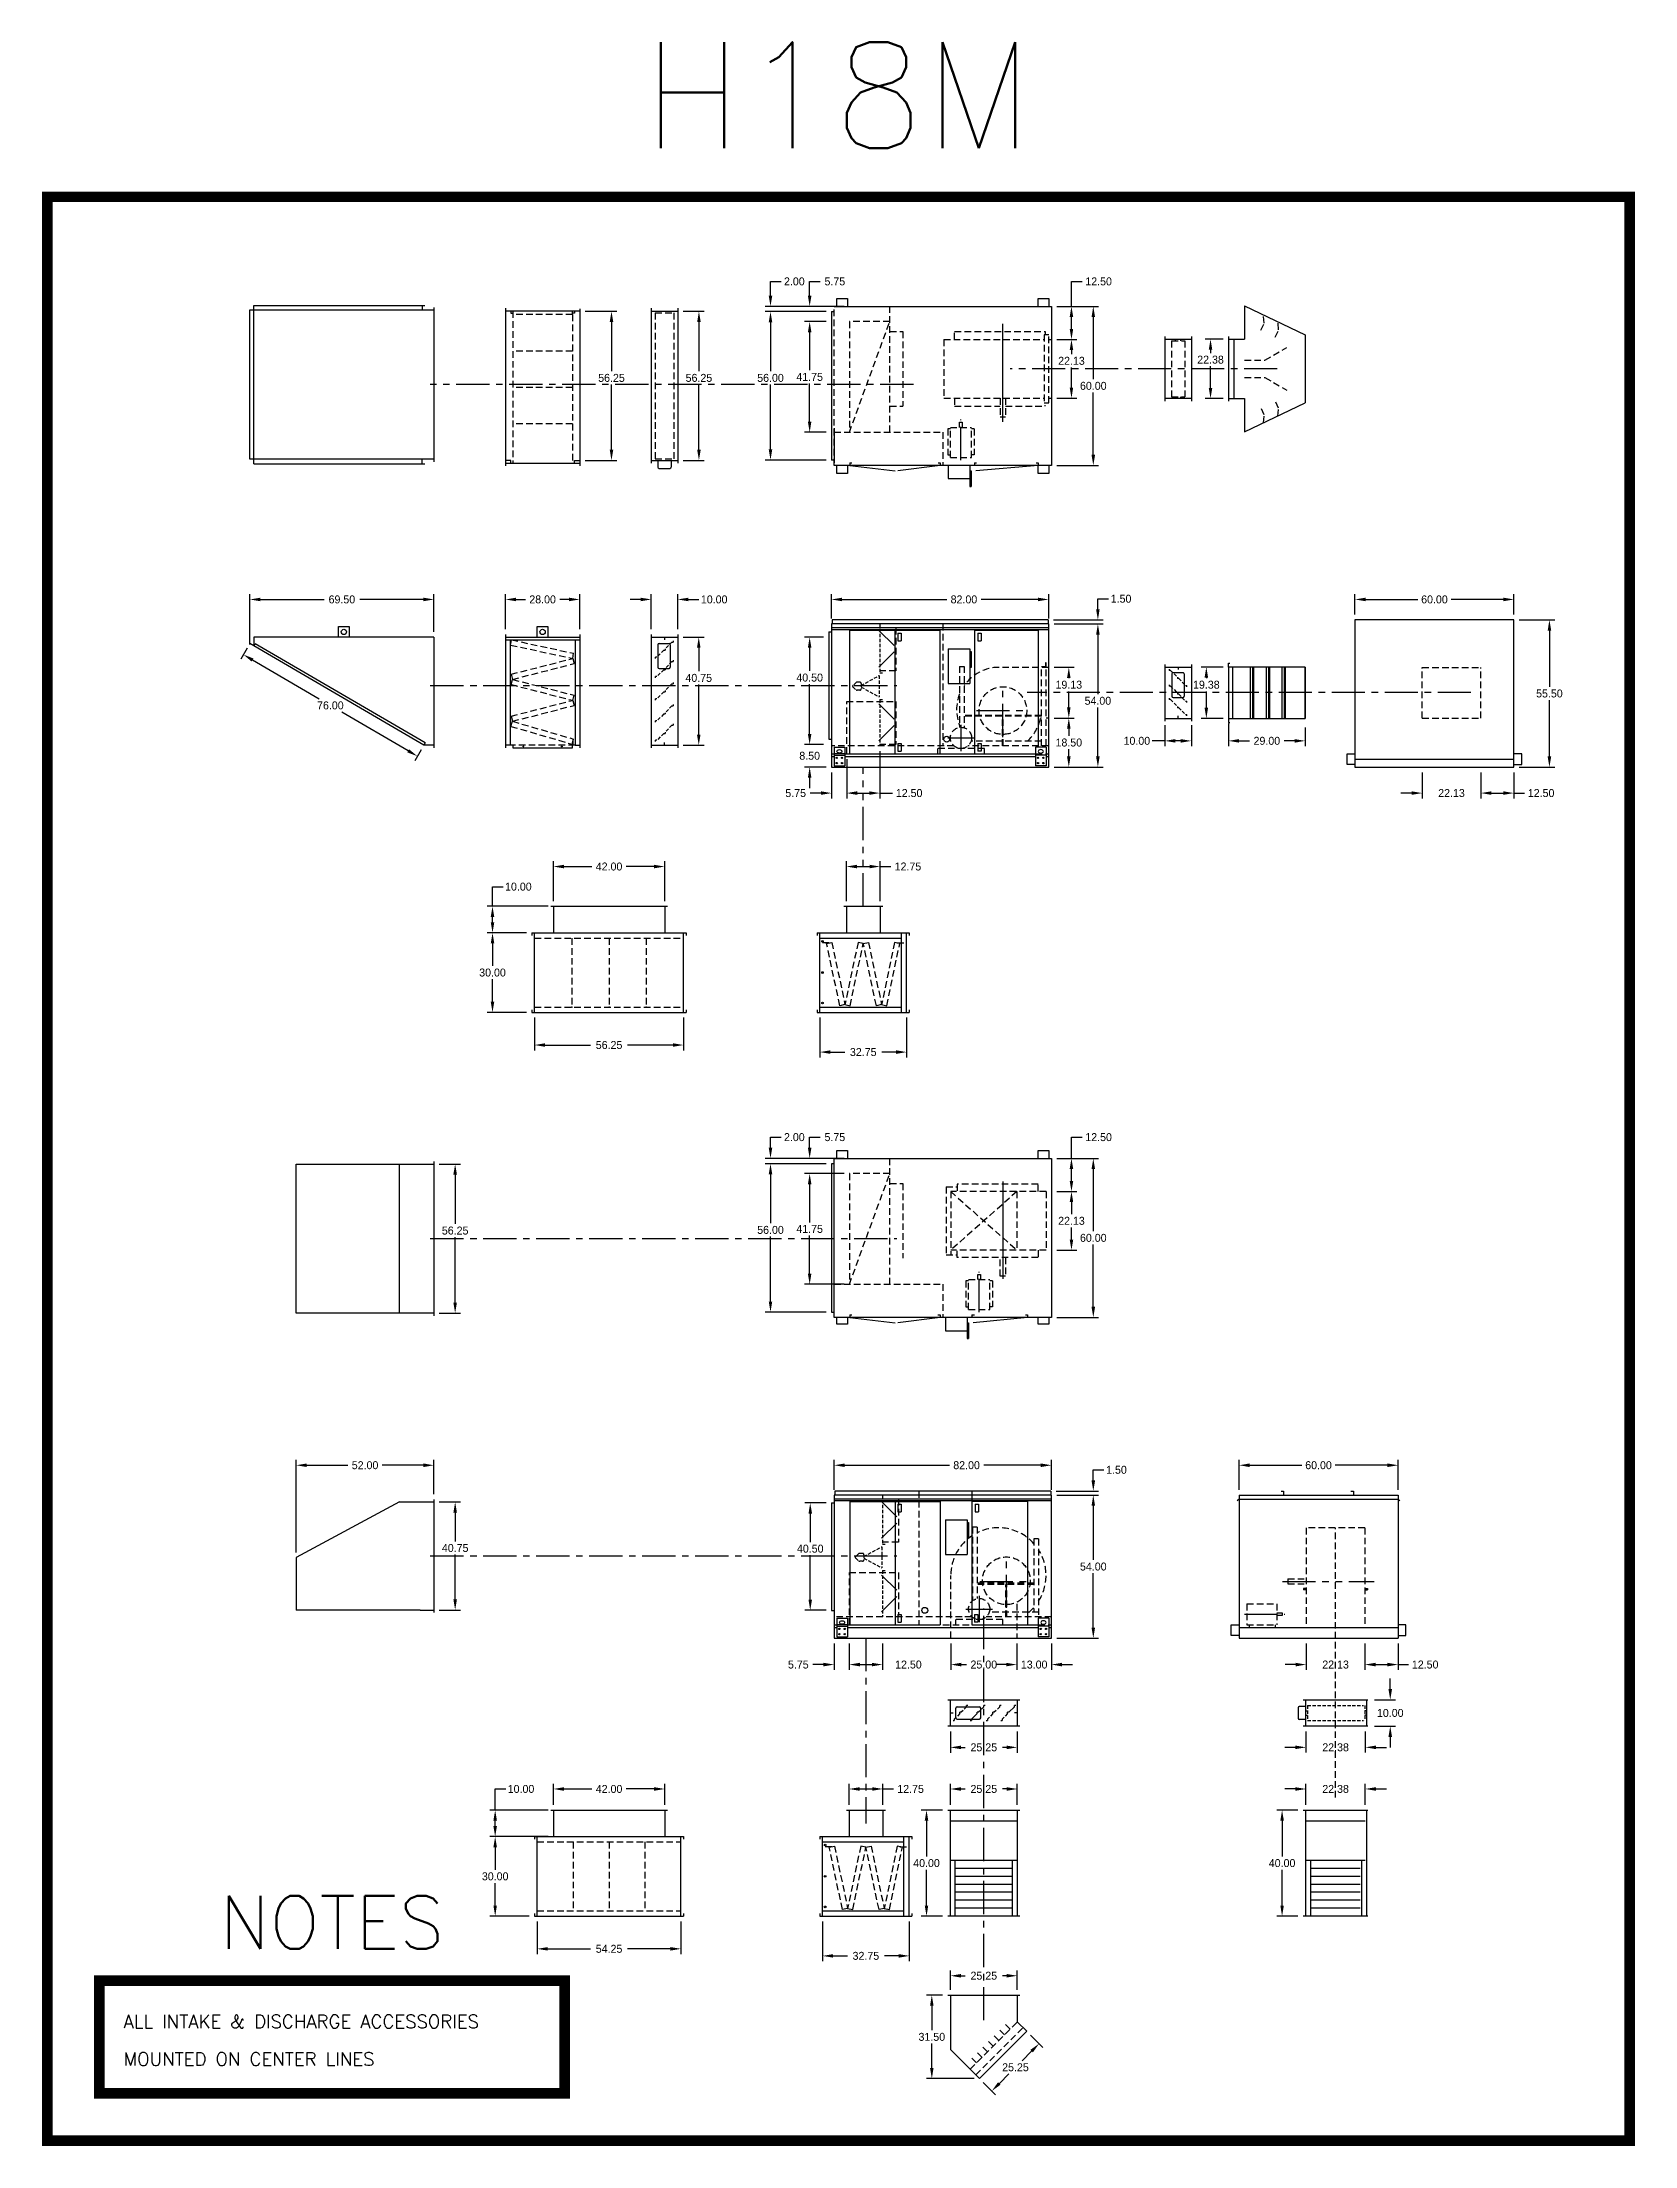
# Model space of a CAD drawing. Header units: inches. Extents: x 3 to 604, y -724 to 69.
import ezdxf
from ezdxf.enums import TextEntityAlignment as Align

# ---------------------------------------------------------------- set-up
doc = ezdxf.new("R2010")
doc.units = ezdxf.units.IN
doc.header["$LTSCALE"] = 10
doc.header["$MEASUREMENT"] = 0
for name, pattern in [('CENTER', [2, 1.25, -0.25, 0.25, -0.25]), ('HIDDEN', [0.375, 0.25, -0.125]), ('PHANTOM', [2.5, 1.25, -0.25, 0.25, -0.25, 0.25, -0.25])]:
    doc.linetypes.add(name, pattern=pattern)
for name, color, linetype in [('4-Way DiffuserDN', 5, 'Continuous'), ('CENTERLINE', 2, 'CENTER'), ('DIFFUSER', 5, 'Continuous'), ('DISC-DAMPER', 5, 'Continuous'), ('FA-FILTER', 5, 'Continuous'), ('FDT-HOOD', 5, 'Continuous'), ('HOOD', 5, 'Continuous'), ('INTAKE-DAMPER', 5, 'Continuous'), ('OBJECT', 5, 'Continuous'), ('RAM18UNIT', 3, 'Continuous')]:
    doc.layers.add(name, color=color, linetype=linetype)
doc.layers.add('TEXT', color=7, linetype='Continuous', lineweight=40)
doc.styles.add('S10', font='romans.shx', dxfattribs={"height": 0.1})
doc.dimstyles.new('DIMENSIONS', dxfattribs={"dimscale": 0, "dimtxt": 3, "dimasz": 4, "dimexe": 2, "dimexo": 2, "dimgap": 1, "dimtad": 0, "dimtih": 1, "dimtoh": 1, "dimzin": 0, "dimdsep": 46, "dimtxsty": 'Standard', "dimcen": 0.09, "dimclrd": 256, "dimclre": 256, "dimclrt": 1, "dimadec": 0, "dimazin": 0, "dimtfac": 1, "dimtofl": 0, "dimtmove": 0, "dimatfit": 3, "dimfxl": 0, "dimtolj": 1, "dimtzin": 0, "dimarcsym": 0})

msp = doc.modelspace()

# ---------------------------------------------------------------- texts
at = {"layer": 'TEXT', "color": 3, "style": 'S10'}
msp.add_text('H18M', height=40, dxfattribs=at).set_placement((229.97, 29.442))

# ---------------------------------------------------------------- blocks, each defined once
blk = doc.blocks.new('*D50')
at = {"layer": 'DEFPOINTS', "color": 0}
for p in [(384.26, -467.46), (302.26, -478.69), (384.26, -478.69)]:
    blk.add_point(p, dxfattribs=at)
at = {"layer": 'RAM18UNIT', "lineweight": -2}
for p, q in [((302.26, -476.69), (302.26, -465.46)), ((306.26, -467.46), (345.76, -467.46)), ((380.26, -467.46), (358.76, -467.46)), ((384.26, -476.69), (384.26, -465.46))]:
    blk.add_line(p, q, dxfattribs=at)
at = {"layer": 'RAM18UNIT'}
for points in [[(306.26, -466.79), (306.26, -468.13), (302.26, -467.46)], [(380.26, -466.79), (380.26, -468.13), (384.26, -467.46)]]:
    blk.add_solid(points, dxfattribs=at)
at = {"layer": 'RAM18UNIT', "color": 1, "insert": (352.26, -467.46), "char_height": 3, "attachment_point": 5}
blk.add_mtext('\\A1;82.00', dxfattribs=at)
blk = doc.blocks.new('A$C758A175F')
at = {"layer": 'TEXT', "const_width": 4}
blk.add_lwpolyline([(0, 0), (175.62, 0), (175.62, -42.47), (0, -42.47)], close=True, dxfattribs=at)
at = {"layer": 'TEXT', "style": 'S10'}
blk.add_text('NOTES', height=20, dxfattribs=at).set_placement((87.81, 6), align=Align.BOTTOM_CENTER)
for s, p in [('ALL INTAKE & DISCHARGE ACCESSORIES', (9.12, -17.89)), ('MOUNTED ON CENTER LINES', (9.12, -32.05))]:
    blk.add_text(s, height=5, dxfattribs=at).set_placement(p)
blk = doc.blocks.new('*D51')
at = {"layer": 'DEFPOINTS', "color": 0}
for p in [(151.26, -467.46), (151.26, -480.32), (99.26, -502.32)]:
    blk.add_point(p, dxfattribs=at)
at = {"layer": 'RAM18UNIT', "lineweight": -2}
for p, q in [((99.26, -500.32), (99.26, -465.46)), ((103.26, -467.46), (118.76, -467.46)), ((147.26, -467.46), (131.76, -467.46)), ((151.26, -478.32), (151.26, -465.46))]:
    blk.add_line(p, q, dxfattribs=at)
at = {"layer": 'RAM18UNIT'}
for points in [[(103.26, -466.79), (103.26, -468.13), (99.26, -467.46)], [(147.26, -466.79), (147.26, -468.13), (151.26, -467.46)]]:
    blk.add_solid(points, dxfattribs=at)
at = {"layer": 'RAM18UNIT', "color": 1, "insert": (125.26, -467.46), "char_height": 3, "attachment_point": 5}
blk.add_mtext('\\A1;52.00', dxfattribs=at)
blk = doc.blocks.new('*D52')
at = {"layer": 'DEFPOINTS', "color": 0}
for p in [(151.26, -481.32), (151.26, -522.07), (159.26, -522.07)]:
    blk.add_point(p, dxfattribs=at)
at = {"layer": 'RAM18UNIT', "lineweight": -2}
for p, q in [((153.26, -481.32), (161.26, -481.32)), ((159.26, -485.32), (159.26, -496.19)), ((159.26, -518.07), (159.26, -501.19)), ((153.26, -522.07), (161.26, -522.07))]:
    blk.add_line(p, q, dxfattribs=at)
at = {"layer": 'RAM18UNIT'}
for points in [[(158.59, -485.32), (159.92, -485.32), (159.26, -481.32)], [(158.59, -518.07), (159.92, -518.07), (159.26, -522.07)]]:
    blk.add_solid(points, dxfattribs=at)
at = {"layer": 'RAM18UNIT', "color": 1, "insert": (159.26, -498.69), "char_height": 3, "attachment_point": 5}
blk.add_mtext('\\A1;40.75', dxfattribs=at)
blk = doc.blocks.new('*D53')
at = {"layer": 'DEFPOINTS', "color": 0}
for p in [(301.26, -481.69), (293.26, -522.19), (301.26, -522.19)]:
    blk.add_point(p, dxfattribs=at)
at = {"layer": 'RAM18UNIT', "lineweight": -2}
for p, q in [((299.26, -481.69), (291.26, -481.69)), ((293.26, -485.69), (293.26, -496.44)), ((293.26, -518.19), (293.26, -501.44)), ((299.26, -522.19), (291.26, -522.19))]:
    blk.add_line(p, q, dxfattribs=at)
at = {"layer": 'RAM18UNIT'}
for points in [[(292.6, -485.69), (293.93, -485.69), (293.26, -481.69)], [(292.6, -518.19), (293.93, -518.19), (293.26, -522.19)]]:
    blk.add_solid(points, dxfattribs=at)
at = {"layer": 'RAM18UNIT', "color": 1, "insert": (293.26, -498.94), "char_height": 3, "attachment_point": 5}
blk.add_mtext('\\A1;40.50', dxfattribs=at)
blk = doc.blocks.new('*D54')
at = {"layer": 'DEFPOINTS', "color": 0}
for p in [(151.26, -353.82), (151.26, -410.07), (159.25, -410.07)]:
    blk.add_point(p, dxfattribs=at)
at = {"layer": 'RAM18UNIT', "lineweight": -2}
for p, q in [((153.26, -353.82), (161.25, -353.82)), ((159.25, -357.82), (159.25, -376.44)), ((159.25, -406.07), (159.25, -381.44)), ((153.26, -410.07), (161.25, -410.07))]:
    blk.add_line(p, q, dxfattribs=at)
at = {"layer": 'RAM18UNIT'}
for points in [[(158.58, -357.82), (159.92, -357.82), (159.25, -353.82)], [(158.58, -406.07), (159.92, -406.07), (159.25, -410.07)]]:
    blk.add_solid(points, dxfattribs=at)
at = {"layer": 'RAM18UNIT', "color": 1, "insert": (159.25, -378.94), "char_height": 3, "attachment_point": 5}
blk.add_mtext('\\A1;56.25', dxfattribs=at)
blk = doc.blocks.new('*D55')
at = {"layer": 'DEFPOINTS', "color": 0}
for p in [(278.26, -353.69), (301.26, -353.69), (301.26, -409.69)]:
    blk.add_point(p, dxfattribs=at)
at = {"layer": 'RAM18UNIT', "lineweight": -2}
for p, q in [((299.26, -353.69), (276.26, -353.69)), ((278.26, -357.69), (278.26, -376.19)), ((278.26, -405.69), (278.26, -381.19)), ((299.26, -409.69), (276.26, -409.69))]:
    blk.add_line(p, q, dxfattribs=at)
at = {"layer": 'RAM18UNIT'}
for points in [[(277.6, -357.69), (278.93, -357.69), (278.26, -353.69)], [(277.6, -405.69), (278.93, -405.69), (278.26, -409.69)]]:
    blk.add_solid(points, dxfattribs=at)
at = {"layer": 'RAM18UNIT', "color": 1, "insert": (278.26, -378.69), "char_height": 3, "attachment_point": 5}
blk.add_mtext('\\A1;56.00', dxfattribs=at)
blk = doc.blocks.new('*D56')
at = {"layer": 'DEFPOINTS', "color": 0}
for p in [(278.26, -351.69), (301.26, -353.69), (302.26, -351.69)]:
    blk.add_point(p, dxfattribs=at)
at = {"layer": 'RAM18UNIT', "lineweight": -2}
for p, q in [((278.26, -347.69), (278.26, -343.69)), ((278.26, -343.69), (282.26, -343.69)), ((300.26, -351.69), (276.26, -351.69)), ((299.26, -353.69), (276.26, -353.69)), ((278.26, -357.69), (278.26, -361.69))]:
    blk.add_line(p, q, dxfattribs=at)
at = {"layer": 'RAM18UNIT'}
for points in [[(277.6, -347.69), (278.93, -347.69), (278.26, -351.69)], [(277.6, -357.69), (278.93, -357.69), (278.26, -353.69)]]:
    blk.add_solid(points, dxfattribs=at)
at = {"layer": 'RAM18UNIT', "color": 1, "insert": (287.26, -343.69), "char_height": 3, "attachment_point": 5}
blk.add_mtext('\\A1;2.00', dxfattribs=at)
blk = doc.blocks.new('*D57')
at = {"layer": 'DEFPOINTS', "color": 0}
for p in [(374.99, -681.01), (379.64, -685.66), (357.14, -698.87)]:
    blk.add_point(p, dxfattribs=at)
at = {"layer": 'RAM18UNIT', "lineweight": -2}
for p, q in [((376.41, -682.43), (381.06, -687.07)), ((376.81, -688.49), (373.21, -692.09)), ((364.62, -700.69), (368.21, -697.09)), ((358.55, -700.28), (363.2, -704.93))]:
    blk.add_line(p, q, dxfattribs=at)
at = {"layer": 'RAM18UNIT'}
for points in [[(376.34, -688.02), (377.28, -688.96), (379.64, -685.66)], [(364.14, -700.21), (365.09, -701.16), (361.79, -703.51)]]:
    blk.add_solid(points, dxfattribs=at)
at = {"layer": 'RAM18UNIT', "color": 1, "insert": (370.71, -694.59), "char_height": 3, "attachment_point": 5}
blk.add_mtext('\\A1;25.25', dxfattribs=at)
blk = doc.blocks.new('*D58')
at = {"layer": 'DEFPOINTS', "color": 0}
for p in [(345.14, -667.37), (339.14, -698.87), (357.14, -698.87)]:
    blk.add_point(p, dxfattribs=at)
at = {"layer": 'RAM18UNIT', "lineweight": -2}
for p, q in [((343.14, -667.37), (337.14, -667.37)), ((339.14, -671.37), (339.14, -680.62)), ((339.14, -694.87), (339.14, -685.62)), ((355.14, -698.87), (337.14, -698.87))]:
    blk.add_line(p, q, dxfattribs=at)
at = {"layer": 'RAM18UNIT'}
for points in [[(338.47, -671.37), (339.8, -671.37), (339.14, -667.37)], [(338.47, -694.87), (339.8, -694.87), (339.14, -698.87)]]:
    blk.add_solid(points, dxfattribs=at)
at = {"layer": 'RAM18UNIT', "color": 1, "insert": (339.14, -683.12), "char_height": 3, "attachment_point": 5}
blk.add_mtext('\\A1;31.50', dxfattribs=at)
blk = doc.blocks.new('*D59')
at = {"layer": 'DEFPOINTS', "color": 0}
for p in [(371.39, -660.05), (346.14, -667.37), (371.39, -667.37)]:
    blk.add_point(p, dxfattribs=at)
at = {"layer": 'RAM18UNIT', "lineweight": -2}
for p, q in [((346.14, -665.37), (346.14, -658.05)), ((371.39, -665.37), (371.39, -658.05)), ((350.14, -660.05), (351.76, -660.05)), ((367.39, -660.05), (365.76, -660.05))]:
    blk.add_line(p, q, dxfattribs=at)
at = {"layer": 'RAM18UNIT'}
for points in [[(350.14, -659.39), (350.14, -660.72), (346.14, -660.05)], [(367.39, -659.39), (367.39, -660.72), (371.39, -660.05)]]:
    blk.add_solid(points, dxfattribs=at)
at = {"layer": 'RAM18UNIT', "color": 1, "insert": (358.76, -660.05), "char_height": 3, "attachment_point": 5}
blk.add_mtext('\\A1;25.25', dxfattribs=at)
blk = doc.blocks.new('*D60')
at = {"layer": 'DEFPOINTS', "color": 0}
for p in [(345.14, -597.56), (337.14, -637.56), (345.14, -637.56)]:
    blk.add_point(p, dxfattribs=at)
at = {"layer": 'RAM18UNIT', "lineweight": -2}
for p, q in [((343.14, -597.56), (335.14, -597.56)), ((337.14, -601.56), (337.14, -615.06)), ((337.14, -633.56), (337.14, -620.06)), ((343.14, -637.56), (335.14, -637.56))]:
    blk.add_line(p, q, dxfattribs=at)
at = {"layer": 'RAM18UNIT'}
for points in [[(336.47, -601.56), (337.8, -601.56), (337.14, -597.56)], [(336.47, -633.56), (337.8, -633.56), (337.14, -637.56)]]:
    blk.add_solid(points, dxfattribs=at)
at = {"layer": 'RAM18UNIT', "color": 1, "insert": (337.14, -617.56), "char_height": 3, "attachment_point": 5}
blk.add_mtext('\\A1;40.00', dxfattribs=at)
blk = doc.blocks.new('*D61')
at = {"layer": 'DEFPOINTS', "color": 0}
for p in [(371.39, -589.59), (346.14, -597.56), (371.39, -597.56)]:
    blk.add_point(p, dxfattribs=at)
at = {"layer": 'RAM18UNIT', "lineweight": -2}
for p, q in [((346.14, -595.56), (346.14, -587.59)), ((350.14, -589.59), (351.76, -589.59)), ((367.39, -589.59), (365.76, -589.59)), ((371.39, -595.56), (371.39, -587.59))]:
    blk.add_line(p, q, dxfattribs=at)
at = {"layer": 'RAM18UNIT'}
for points in [[(350.14, -588.92), (350.14, -590.26), (346.14, -589.59)], [(367.39, -588.92), (367.39, -590.26), (371.39, -589.59)]]:
    blk.add_solid(points, dxfattribs=at)
at = {"layer": 'RAM18UNIT', "color": 1, "insert": (358.76, -589.59), "char_height": 3, "attachment_point": 5}
blk.add_mtext('\\A1;25.25', dxfattribs=at)
blk = doc.blocks.new('*D62')
at = {"layer": 'DEFPOINTS', "color": 0}
for p in [(502.71, -589.59), (480.33, -597.56), (502.71, -597.56)]:
    blk.add_point(p, dxfattribs=at)
at = {"layer": 'RAM18UNIT', "lineweight": -2}
for p, q in [((476.33, -589.59), (472.33, -589.59)), ((480.33, -595.56), (480.33, -587.59)), ((502.71, -595.56), (502.71, -587.59)), ((506.71, -589.59), (510.71, -589.59))]:
    blk.add_line(p, q, dxfattribs=at)
at = {"layer": 'RAM18UNIT'}
for points in [[(476.33, -588.92), (476.33, -590.26), (480.33, -589.59)], [(506.71, -588.92), (506.71, -590.26), (502.71, -589.59)]]:
    blk.add_solid(points, dxfattribs=at)
at = {"layer": 'RAM18UNIT', "color": 1, "insert": (491.52, -589.59), "char_height": 3, "attachment_point": 5}
blk.add_mtext('\\A1;22.38', dxfattribs=at)
blk = doc.blocks.new('*D63')
at = {"layer": 'DEFPOINTS', "color": 0}
for p in [(479.33, -597.56), (471.33, -637.56), (479.33, -637.56)]:
    blk.add_point(p, dxfattribs=at)
at = {"layer": 'RAM18UNIT', "lineweight": -2}
for p, q in [((477.33, -597.56), (469.33, -597.56)), ((471.33, -601.56), (471.33, -615.06)), ((471.33, -633.56), (471.33, -620.06)), ((477.33, -637.56), (469.33, -637.56))]:
    blk.add_line(p, q, dxfattribs=at)
at = {"layer": 'RAM18UNIT'}
for points in [[(470.67, -601.56), (472, -601.56), (471.33, -597.56)], [(470.67, -633.56), (472, -633.56), (471.33, -637.56)]]:
    blk.add_solid(points, dxfattribs=at)
at = {"layer": 'RAM18UNIT', "color": 1, "insert": (471.33, -617.56), "char_height": 3, "attachment_point": 5}
blk.add_mtext('\\A1;40.00', dxfattribs=at)
blk = doc.blocks.new('*D64')
at = {"layer": 'DEFPOINTS', "color": 0}
for p in [(384.26, -478.69), (400.08, -478.69), (384.26, -532.69)]:
    blk.add_point(p, dxfattribs=at)
at = {"layer": 'RAM18UNIT', "lineweight": -2}
for p, q in [((386.26, -478.69), (402.08, -478.69)), ((400.08, -482.69), (400.08, -503.19)), ((400.08, -528.69), (400.08, -508.19)), ((386.26, -532.69), (402.08, -532.69))]:
    blk.add_line(p, q, dxfattribs=at)
at = {"layer": 'RAM18UNIT'}
for points in [[(399.42, -482.69), (400.75, -482.69), (400.08, -478.69)], [(399.42, -528.69), (400.75, -528.69), (400.08, -532.69)]]:
    blk.add_solid(points, dxfattribs=at)
at = {"layer": 'RAM18UNIT', "color": 1, "insert": (400.08, -505.69), "char_height": 3, "attachment_point": 5}
blk.add_mtext('\\A1;54.00', dxfattribs=at)
blk = doc.blocks.new('*D65')
at = {"layer": 'DEFPOINTS', "color": 0}
for p in [(371.26, -536.69), (384.26, -532.69), (384.26, -542.66)]:
    blk.add_point(p, dxfattribs=at)
at = {"layer": 'RAM18UNIT', "lineweight": -2}
for p, q in [((371.26, -538.69), (371.26, -544.66)), ((384.26, -534.69), (384.26, -544.66)), ((367.26, -542.66), (363.26, -542.66)), ((388.26, -542.66), (392.26, -542.66))]:
    blk.add_line(p, q, dxfattribs=at)
at = {"layer": 'RAM18UNIT'}
for points in [[(367.26, -541.99), (367.26, -543.33), (371.26, -542.66)], [(388.26, -541.99), (388.26, -543.33), (384.26, -542.66)]]:
    blk.add_solid(points, dxfattribs=at)
at = {"layer": 'RAM18UNIT', "color": 1, "insert": (377.76, -542.66), "char_height": 3, "attachment_point": 5}
blk.add_mtext('\\A1;13.00', dxfattribs=at)
blk = doc.blocks.new('*D66')
at = {"layer": 'DEFPOINTS', "color": 0}
for p in [(346.14, -565.92), (371.39, -565.92), (371.39, -573.89)]:
    blk.add_point(p, dxfattribs=at)
at = {"layer": 'RAM18UNIT', "lineweight": -2}
for p, q in [((346.14, -567.92), (346.14, -575.89)), ((371.39, -567.92), (371.39, -575.89)), ((350.14, -573.89), (351.76, -573.89)), ((367.39, -573.89), (365.76, -573.89))]:
    blk.add_line(p, q, dxfattribs=at)
at = {"layer": 'RAM18UNIT'}
for points in [[(350.14, -573.23), (350.14, -574.56), (346.14, -573.89)], [(367.39, -573.23), (367.39, -574.56), (371.39, -573.89)]]:
    blk.add_solid(points, dxfattribs=at)
at = {"layer": 'RAM18UNIT', "color": 1, "insert": (358.76, -573.89), "char_height": 3, "attachment_point": 5}
blk.add_mtext('\\A1;25.25', dxfattribs=at)
blk = doc.blocks.new('*D67')
at = {"layer": 'DEFPOINTS', "color": 0}
for p in [(346.26, -532.69), (371.26, -532.69), (371.26, -542.66)]:
    blk.add_point(p, dxfattribs=at)
at = {"layer": 'RAM18UNIT', "lineweight": -2}
for p, q in [((346.26, -534.69), (346.26, -544.66)), ((371.26, -534.69), (371.26, -544.66)), ((350.26, -542.66), (352.26, -542.66)), ((367.26, -542.66), (365.26, -542.66))]:
    blk.add_line(p, q, dxfattribs=at)
at = {"layer": 'RAM18UNIT'}
for points in [[(350.26, -541.99), (350.26, -543.33), (346.26, -542.66)], [(367.26, -541.99), (367.26, -543.33), (371.26, -542.66)]]:
    blk.add_solid(points, dxfattribs=at)
at = {"layer": 'RAM18UNIT', "color": 1, "insert": (358.76, -542.66), "char_height": 3, "attachment_point": 5}
blk.add_mtext('\\A1;25.00', dxfattribs=at)
blk = doc.blocks.new('*D68')
at = {"layer": 'DEFPOINTS', "color": 0}
for p in [(384.01, -477.19), (384.26, -478.69), (400.08, -477.19)]:
    blk.add_point(p, dxfattribs=at)
at = {"layer": 'RAM18UNIT', "lineweight": -2}
for p, q in [((400.08, -473.19), (400.08, -469.19)), ((400.08, -469.19), (404.08, -469.19)), ((386.01, -477.19), (402.08, -477.19)), ((386.26, -478.69), (402.08, -478.69)), ((400.08, -482.69), (400.08, -486.69))]:
    blk.add_line(p, q, dxfattribs=at)
at = {"layer": 'RAM18UNIT'}
for points in [[(399.42, -473.19), (400.75, -473.19), (400.08, -477.19)], [(399.42, -482.69), (400.75, -482.69), (400.08, -478.69)]]:
    blk.add_solid(points, dxfattribs=at)
at = {"layer": 'RAM18UNIT', "color": 1, "insert": (408.83, -469.19), "char_height": 3, "attachment_point": 5}
blk.add_mtext('\\A1;1.50', dxfattribs=at)
blk = doc.blocks.new('*D69')
at = {"layer": 'DEFPOINTS', "color": 0}
for p in [(480.46, -532.69), (502.58, -532.69), (502.58, -542.66)]:
    blk.add_point(p, dxfattribs=at)
at = {"layer": 'RAM18UNIT', "lineweight": -2}
for p, q in [((480.46, -534.69), (480.46, -544.66)), ((502.58, -534.69), (502.58, -544.66)), ((476.46, -542.66), (472.46, -542.66)), ((506.58, -542.66), (510.58, -542.66))]:
    blk.add_line(p, q, dxfattribs=at)
at = {"layer": 'RAM18UNIT'}
for points in [[(476.46, -541.99), (476.46, -543.33), (480.46, -542.66)], [(506.58, -541.99), (506.58, -543.33), (502.58, -542.66)]]:
    blk.add_solid(points, dxfattribs=at)
at = {"layer": 'RAM18UNIT', "color": 1, "insert": (491.52, -542.66), "char_height": 3, "attachment_point": 5}
blk.add_mtext('\\A1;22.13', dxfattribs=at)
blk = doc.blocks.new('*D70')
at = {"layer": 'DEFPOINTS', "color": 0}
for p in [(480.33, -565.92), (502.71, -565.92), (502.71, -573.88)]:
    blk.add_point(p, dxfattribs=at)
at = {"layer": 'RAM18UNIT', "lineweight": -2}
for p, q in [((480.33, -567.92), (480.33, -575.88)), ((502.71, -567.92), (502.71, -575.88)), ((476.33, -573.88), (472.33, -573.88)), ((506.71, -573.88), (510.71, -573.88))]:
    blk.add_line(p, q, dxfattribs=at)
at = {"layer": 'RAM18UNIT'}
for points in [[(476.33, -573.21), (476.33, -574.55), (480.33, -573.88)], [(506.71, -573.21), (506.71, -574.55), (502.71, -573.88)]]:
    blk.add_solid(points, dxfattribs=at)
at = {"layer": 'RAM18UNIT', "color": 1, "insert": (491.52, -573.88), "char_height": 3, "attachment_point": 5}
blk.add_mtext('\\A1;22.38', dxfattribs=at)
blk = doc.blocks.new('*D71')
at = {"layer": 'DEFPOINTS', "color": 0}
for p in [(504.15, -555.92), (512.15, -555.92), (504.15, -565.92)]:
    blk.add_point(p, dxfattribs=at)
at = {"layer": 'RAM18UNIT', "lineweight": -2}
for p, q in [((512.15, -551.92), (512.15, -547.92)), ((506.15, -555.92), (514.15, -555.92)), ((506.15, -565.92), (514.15, -565.92)), ((512.15, -569.92), (512.15, -573.92))]:
    blk.add_line(p, q, dxfattribs=at)
at = {"layer": 'RAM18UNIT'}
for points in [[(511.48, -551.92), (512.81, -551.92), (512.15, -555.92)], [(511.48, -569.92), (512.81, -569.92), (512.15, -565.92)]]:
    blk.add_solid(points, dxfattribs=at)
at = {"layer": 'RAM18UNIT', "color": 1, "insert": (512.15, -560.92), "char_height": 3, "attachment_point": 5}
blk.add_mtext('\\A1;10.00', dxfattribs=at)
blk = doc.blocks.new('*D72')
at = {"layer": 'DEFPOINTS', "color": 0}
for p in [(384.26, -351.69), (400.08, -351.69), (384.26, -411.69)]:
    blk.add_point(p, dxfattribs=at)
at = {"layer": 'RAM18UNIT', "lineweight": -2}
for p, q in [((386.26, -351.69), (402.08, -351.69)), ((400.08, -355.69), (400.08, -379.19)), ((400.08, -407.69), (400.08, -384.19)), ((386.26, -411.69), (402.08, -411.69))]:
    blk.add_line(p, q, dxfattribs=at)
at = {"layer": 'RAM18UNIT'}
for points in [[(399.42, -355.69), (400.75, -355.69), (400.08, -351.69)], [(399.42, -407.69), (400.75, -407.69), (400.08, -411.69)]]:
    blk.add_solid(points, dxfattribs=at)
at = {"layer": 'RAM18UNIT', "color": 1, "insert": (400.08, -381.69), "char_height": 3, "attachment_point": 5}
blk.add_mtext('\\A1;60.00', dxfattribs=at)
blk = doc.blocks.new('*D73')
at = {"layer": 'DEFPOINTS', "color": 0}
for p in [(384.26, -364.19), (384.26, -386.32), (391.84, -386.32)]:
    blk.add_point(p, dxfattribs=at)
at = {"layer": 'RAM18UNIT', "lineweight": -2}
for p, q in [((386.26, -364.19), (393.84, -364.19)), ((391.84, -368.19), (391.84, -372.76)), ((391.84, -382.32), (391.84, -377.76)), ((386.26, -386.32), (393.84, -386.32))]:
    blk.add_line(p, q, dxfattribs=at)
at = {"layer": 'RAM18UNIT'}
for points in [[(391.17, -368.19), (392.5, -368.19), (391.84, -364.19)], [(391.17, -382.32), (392.5, -382.32), (391.84, -386.32)]]:
    blk.add_solid(points, dxfattribs=at)
at = {"layer": 'RAM18UNIT', "color": 1, "insert": (391.84, -375.26), "char_height": 3, "attachment_point": 5}
blk.add_mtext('\\A1;22.13', dxfattribs=at)
blk = doc.blocks.new('*D74')
at = {"layer": 'DEFPOINTS', "color": 0}
for p in [(384.26, -351.69), (391.84, -351.69), (384.26, -364.19)]:
    blk.add_point(p, dxfattribs=at)
at = {"layer": 'RAM18UNIT', "lineweight": -2}
for p, q in [((391.84, -351.69), (391.84, -343.69)), ((391.84, -343.69), (395.84, -343.69)), ((386.26, -351.69), (393.84, -351.69)), ((391.84, -360.19), (391.84, -355.69)), ((386.26, -364.19), (393.84, -364.19))]:
    blk.add_line(p, q, dxfattribs=at)
at = {"layer": 'RAM18UNIT'}
for points in [[(391.17, -355.69), (392.5, -355.69), (391.84, -351.69)], [(391.17, -360.19), (392.5, -360.19), (391.84, -364.19)]]:
    blk.add_solid(points, dxfattribs=at)
at = {"layer": 'RAM18UNIT', "color": 1, "insert": (402.09, -343.69), "char_height": 3, "attachment_point": 5}
blk.add_mtext('\\A1;12.50', dxfattribs=at)
blk = doc.blocks.new('*D76')
at = {"layer": 'DEFPOINTS', "color": 0}
for p in [(383.26, -140.83), (301.26, -150.07), (383.26, -150.07)]:
    blk.add_point(p, dxfattribs=at)
at = {"layer": 'RAM18UNIT', "lineweight": -2}
for p, q in [((301.26, -148.07), (301.26, -138.83)), ((305.26, -140.83), (344.76, -140.83)), ((379.26, -140.83), (357.76, -140.83)), ((383.26, -148.07), (383.26, -138.83))]:
    blk.add_line(p, q, dxfattribs=at)
at = {"layer": 'RAM18UNIT'}
for points in [[(305.26, -140.17), (305.26, -141.5), (301.26, -140.83)], [(379.26, -140.17), (379.26, -141.5), (383.26, -140.83)]]:
    blk.add_solid(points, dxfattribs=at)
at = {"layer": 'RAM18UNIT', "color": 1, "insert": (351.26, -140.83), "char_height": 3, "attachment_point": 5}
blk.add_mtext('\\A1;82.00', dxfattribs=at)
blk = doc.blocks.new('*D77')
at = {"layer": 'DEFPOINTS', "color": 0}
for p in [(151.26, -140.83), (151.26, -155.07), (81.76, -159.81)]:
    blk.add_point(p, dxfattribs=at)
at = {"layer": 'RAM18UNIT', "lineweight": -2}
for p, q in [((81.76, -157.81), (81.76, -138.83)), ((85.76, -140.83), (109.76, -140.83)), ((147.26, -140.83), (123.26, -140.83)), ((151.26, -153.07), (151.26, -138.83))]:
    blk.add_line(p, q, dxfattribs=at)
at = {"layer": 'RAM18UNIT'}
for points in [[(85.76, -140.17), (85.76, -141.5), (81.76, -140.83)], [(147.26, -140.17), (147.26, -141.5), (151.26, -140.83)]]:
    blk.add_solid(points, dxfattribs=at)
at = {"layer": 'RAM18UNIT', "color": 1, "insert": (116.51, -140.83), "char_height": 3, "attachment_point": 5}
blk.add_mtext('\\A1;69.50', dxfattribs=at)
blk = doc.blocks.new('*D78')
at = {"layer": 'DEFPOINTS', "color": 0}
for p in [(81.76, -157.51), (147.4, -195.82), (144.98, -199.96)]:
    blk.add_point(p, dxfattribs=at)
at = {"layer": 'RAM18UNIT', "lineweight": -2}
for p, q in [((80.76, -159.24), (78.34, -163.38)), ((82.8, -163.67), (107.88, -178.31)), ((141.53, -197.95), (116.45, -183.31)), ((146.39, -197.55), (143.98, -201.69))]:
    blk.add_line(p, q, dxfattribs=at)
at = {"layer": 'RAM18UNIT'}
for points in [[(83.14, -163.09), (82.46, -164.25), (79.35, -161.65)], [(141.87, -197.37), (141.19, -198.52), (144.98, -199.96)]]:
    blk.add_solid(points, dxfattribs=at)
at = {"layer": 'RAM18UNIT', "color": 1, "insert": (112.16, -180.81), "char_height": 3, "attachment_point": 5}
blk.add_mtext('\\A1;76.00', dxfattribs=at)
blk = doc.blocks.new('*D79')
at = {"layer": 'DEFPOINTS', "color": 0}
for p in [(243.26, -155.07), (251.18, -155.07), (243.26, -195.82)]:
    blk.add_point(p, dxfattribs=at)
at = {"layer": 'RAM18UNIT', "lineweight": -2}
for p, q in [((245.26, -155.07), (253.18, -155.07)), ((251.18, -159.07), (251.18, -167.94)), ((251.18, -191.82), (251.18, -172.94)), ((245.26, -195.82), (253.18, -195.82))]:
    blk.add_line(p, q, dxfattribs=at)
at = {"layer": 'RAM18UNIT'}
for points in [[(250.52, -159.07), (251.85, -159.07), (251.18, -155.07)], [(250.52, -191.82), (251.85, -191.82), (251.18, -195.82)]]:
    blk.add_solid(points, dxfattribs=at)
at = {"layer": 'RAM18UNIT', "color": 1, "insert": (251.18, -170.44), "char_height": 3, "attachment_point": 5}
blk.add_mtext('\\A1;40.75', dxfattribs=at)
blk = doc.blocks.new('*D80')
at = {"layer": 'DEFPOINTS', "color": 0}
for p in [(300.26, -155.07), (293.04, -195.57), (300.26, -195.57)]:
    blk.add_point(p, dxfattribs=at)
at = {"layer": 'RAM18UNIT', "lineweight": -2}
for p, q in [((298.26, -155.07), (291.04, -155.07)), ((293.04, -159.07), (293.04, -167.82)), ((293.04, -191.57), (293.04, -172.82)), ((298.26, -195.57), (291.04, -195.57))]:
    blk.add_line(p, q, dxfattribs=at)
at = {"layer": 'RAM18UNIT'}
for points in [[(292.37, -159.07), (293.7, -159.07), (293.04, -155.07)], [(292.37, -191.57), (293.7, -191.57), (293.04, -195.57)]]:
    blk.add_solid(points, dxfattribs=at)
at = {"layer": 'RAM18UNIT', "color": 1, "insert": (293.04, -170.32), "char_height": 3, "attachment_point": 5}
blk.add_mtext('\\A1;40.50', dxfattribs=at)
blk = doc.blocks.new('*D81')
at = {"layer": 'DEFPOINTS', "color": 0}
for p in [(243.26, -140.83), (233.26, -154.07), (243.26, -154.07)]:
    blk.add_point(p, dxfattribs=at)
at = {"layer": 'RAM18UNIT', "lineweight": -2}
for p, q in [((229.26, -140.83), (225.26, -140.83)), ((233.26, -152.07), (233.26, -138.83)), ((243.26, -152.07), (243.26, -138.83)), ((247.26, -140.83), (251.26, -140.83))]:
    blk.add_line(p, q, dxfattribs=at)
at = {"layer": 'RAM18UNIT'}
for points in [[(229.26, -140.17), (229.26, -141.5), (233.26, -140.83)], [(247.26, -140.17), (247.26, -141.5), (243.26, -140.83)]]:
    blk.add_solid(points, dxfattribs=at)
at = {"layer": 'RAM18UNIT', "color": 1, "insert": (257.01, -140.83), "char_height": 3, "attachment_point": 5}
blk.add_mtext('\\A1;10.00', dxfattribs=at)
blk = doc.blocks.new('*D82')
at = {"layer": 'DEFPOINTS', "color": 0}
for p in [(206.26, -32.13), (206.26, -88.38), (218.25, -88.38)]:
    blk.add_point(p, dxfattribs=at)
at = {"layer": 'RAM18UNIT', "lineweight": -2}
for p, q in [((208.26, -32.13), (220.25, -32.13)), ((218.25, -36.13), (218.25, -54.76)), ((218.25, -84.38), (218.25, -59.76)), ((208.26, -88.38), (220.25, -88.38))]:
    blk.add_line(p, q, dxfattribs=at)
at = {"layer": 'RAM18UNIT'}
for points in [[(217.59, -36.13), (218.92, -36.13), (218.25, -32.13)], [(217.59, -84.38), (218.92, -84.38), (218.25, -88.38)]]:
    blk.add_solid(points, dxfattribs=at)
at = {"layer": 'RAM18UNIT', "color": 1, "insert": (218.25, -57.26), "char_height": 3, "attachment_point": 5}
blk.add_mtext('\\A1;56.25', dxfattribs=at)
blk = doc.blocks.new('*D83')
at = {"layer": 'DEFPOINTS', "color": 0}
for p in [(243.26, -32.13), (243.26, -88.38), (251.26, -88.38)]:
    blk.add_point(p, dxfattribs=at)
at = {"layer": 'RAM18UNIT', "lineweight": -2}
for p, q in [((245.26, -32.13), (253.26, -32.13)), ((251.26, -36.13), (251.26, -54.76)), ((251.26, -84.38), (251.26, -59.76)), ((245.26, -88.38), (253.26, -88.38))]:
    blk.add_line(p, q, dxfattribs=at)
at = {"layer": 'RAM18UNIT'}
for points in [[(250.6, -36.13), (251.93, -36.13), (251.26, -32.13)], [(250.6, -84.38), (251.93, -84.38), (251.26, -88.38)]]:
    blk.add_solid(points, dxfattribs=at)
at = {"layer": 'RAM18UNIT', "color": 1, "insert": (251.26, -57.26), "char_height": 3, "attachment_point": 5}
blk.add_mtext('\\A1;56.25', dxfattribs=at)
blk = doc.blocks.new('*D84')
at = {"layer": 'DEFPOINTS', "color": 0}
for p in [(278.26, -32.26), (301.26, -32.26), (301.26, -88.26)]:
    blk.add_point(p, dxfattribs=at)
at = {"layer": 'RAM18UNIT', "lineweight": -2}
for p, q in [((299.26, -32.26), (276.26, -32.26)), ((278.26, -36.26), (278.26, -54.76)), ((278.26, -84.26), (278.26, -59.76)), ((299.26, -88.26), (276.26, -88.26))]:
    blk.add_line(p, q, dxfattribs=at)
at = {"layer": 'RAM18UNIT'}
for points in [[(277.6, -36.26), (278.93, -36.26), (278.26, -32.26)], [(277.6, -84.26), (278.93, -84.26), (278.26, -88.26)]]:
    blk.add_solid(points, dxfattribs=at)
at = {"layer": 'RAM18UNIT', "color": 1, "insert": (278.26, -57.26), "char_height": 3, "attachment_point": 5}
blk.add_mtext('\\A1;56.00', dxfattribs=at)
blk = doc.blocks.new('*D85')
at = {"layer": 'DEFPOINTS', "color": 0}
for p in [(278.26, -30.26), (302.26, -30.26), (301.26, -32.26)]:
    blk.add_point(p, dxfattribs=at)
at = {"layer": 'RAM18UNIT', "lineweight": -2}
for p, q in [((278.26, -26.26), (278.26, -20.86)), ((278.26, -20.86), (282.26, -20.86)), ((300.26, -30.26), (276.26, -30.26)), ((299.26, -32.26), (276.26, -32.26)), ((278.26, -36.26), (278.26, -40.26))]:
    blk.add_line(p, q, dxfattribs=at)
at = {"layer": 'RAM18UNIT'}
for points in [[(277.6, -26.26), (278.93, -26.26), (278.26, -30.26)], [(277.6, -36.26), (278.93, -36.26), (278.26, -32.26)]]:
    blk.add_solid(points, dxfattribs=at)
at = {"layer": 'RAM18UNIT', "color": 1, "insert": (287.26, -20.86), "char_height": 3, "attachment_point": 5}
blk.add_mtext('\\A1;2.00', dxfattribs=at)
blk = doc.blocks.new('*D86')
at = {"layer": 'DEFPOINTS', "color": 0}
for p in [(451.08, -166.32), (442.74, -185.69), (451.08, -185.69)]:
    blk.add_point(p, dxfattribs=at)
at = {"layer": 'RAM18UNIT', "lineweight": -2}
for p, q in [((449.08, -166.32), (440.74, -166.32)), ((442.74, -170.32), (442.74, -170.51)), ((442.74, -181.69), (442.74, -175.51)), ((449.08, -185.69), (440.74, -185.69))]:
    blk.add_line(p, q, dxfattribs=at)
at = {"layer": 'RAM18UNIT'}
for points in [[(442.08, -170.32), (443.41, -170.32), (442.74, -166.32)], [(442.08, -181.69), (443.41, -181.69), (442.74, -185.69)]]:
    blk.add_solid(points, dxfattribs=at)
at = {"layer": 'RAM18UNIT', "color": 1, "insert": (442.74, -173.01), "char_height": 3, "attachment_point": 5}
blk.add_mtext('\\A1;19.38', dxfattribs=at)
blk = doc.blocks.new('*D87')
at = {"layer": 'DEFPOINTS', "color": 0}
for p in [(383.26, -166.44), (390.84, -166.44), (383.26, -185.57)]:
    blk.add_point(p, dxfattribs=at)
at = {"layer": 'RAM18UNIT', "lineweight": -2}
for p, q in [((385.26, -166.44), (392.84, -166.44)), ((390.84, -170.44), (390.84, -170.51)), ((390.84, -181.57), (390.84, -175.51)), ((385.26, -185.57), (392.84, -185.57))]:
    blk.add_line(p, q, dxfattribs=at)
at = {"layer": 'RAM18UNIT'}
for points in [[(390.17, -170.44), (391.5, -170.44), (390.84, -166.44)], [(390.17, -181.57), (391.5, -181.57), (390.84, -185.57)]]:
    blk.add_solid(points, dxfattribs=at)
at = {"layer": 'RAM18UNIT', "color": 1, "insert": (390.84, -173.01), "char_height": 3, "attachment_point": 5}
blk.add_mtext('\\A1;19.13', dxfattribs=at)
blk = doc.blocks.new('*D88')
at = {"layer": 'DEFPOINTS', "color": 0}
for p in [(383.26, -150.07), (401.81, -150.07), (383.26, -204.07)]:
    blk.add_point(p, dxfattribs=at)
at = {"layer": 'RAM18UNIT', "lineweight": -2}
for p, q in [((385.26, -150.07), (403.81, -150.07)), ((401.81, -154.07), (401.81, -176.57)), ((401.81, -200.07), (401.81, -181.57)), ((385.26, -204.07), (403.81, -204.07))]:
    blk.add_line(p, q, dxfattribs=at)
at = {"layer": 'RAM18UNIT'}
for points in [[(401.14, -154.07), (402.47, -154.07), (401.81, -150.07)], [(401.14, -200.07), (402.47, -200.07), (401.81, -204.07)]]:
    blk.add_solid(points, dxfattribs=at)
at = {"layer": 'RAM18UNIT', "color": 1, "insert": (401.81, -179.07), "char_height": 3, "attachment_point": 5}
blk.add_mtext('\\A1;54.00', dxfattribs=at)
blk = doc.blocks.new('*D89')
at = {"layer": 'DEFPOINTS', "color": 0}
for p in [(383.26, -185.57), (383.26, -204.07), (390.84, -204.07)]:
    blk.add_point(p, dxfattribs=at)
at = {"layer": 'RAM18UNIT', "lineweight": -2}
for p, q in [((385.26, -185.57), (392.84, -185.57)), ((390.84, -189.57), (390.84, -192.32)), ((390.84, -200.07), (390.84, -197.32)), ((385.26, -204.07), (392.84, -204.07))]:
    blk.add_line(p, q, dxfattribs=at)
at = {"layer": 'RAM18UNIT'}
for points in [[(390.17, -189.57), (391.5, -189.57), (390.84, -185.57)], [(390.17, -200.07), (391.5, -200.07), (390.84, -204.07)]]:
    blk.add_solid(points, dxfattribs=at)
at = {"layer": 'RAM18UNIT', "color": 1, "insert": (390.84, -194.82), "char_height": 3, "attachment_point": 5}
blk.add_mtext('\\A1;18.50', dxfattribs=at)
blk = doc.blocks.new('*D90')
at = {"layer": 'DEFPOINTS', "color": 0}
for p in [(427.08, -186.26), (437.08, -186.26), (437.08, -194.18)]:
    blk.add_point(p, dxfattribs=at)
at = {"layer": 'RAM18UNIT', "lineweight": -2}
for p, q in [((427.08, -188.26), (427.08, -196.18)), ((437.08, -188.26), (437.08, -196.18)), ((427.08, -194.18), (422.27, -194.18)), ((433.08, -194.18), (431.08, -194.18))]:
    blk.add_line(p, q, dxfattribs=at)
at = {"layer": 'RAM18UNIT'}
for points in [[(431.08, -193.52), (431.08, -194.85), (427.08, -194.18)], [(433.08, -193.52), (433.08, -194.85), (437.08, -194.18)]]:
    blk.add_solid(points, dxfattribs=at)
at = {"layer": 'RAM18UNIT', "color": 1, "insert": (416.52, -194.18), "char_height": 3, "attachment_point": 5}
blk.add_mtext('\\A1;10.00', dxfattribs=at)
blk = doc.blocks.new('*D91')
at = {"layer": 'DEFPOINTS', "color": 0}
for p in [(383.01, -148.57), (383.26, -150.07), (401.81, -148.57)]:
    blk.add_point(p, dxfattribs=at)
at = {"layer": 'RAM18UNIT', "lineweight": -2}
for p, q in [((401.81, -144.57), (401.81, -140.57)), ((401.81, -140.57), (405.81, -140.57)), ((385.01, -148.57), (403.81, -148.57)), ((385.26, -150.07), (403.81, -150.07)), ((401.81, -154.07), (401.81, -158.07))]:
    blk.add_line(p, q, dxfattribs=at)
at = {"layer": 'RAM18UNIT'}
for points in [[(401.14, -144.57), (402.47, -144.57), (401.81, -148.57)], [(401.14, -154.07), (402.47, -154.07), (401.81, -150.07)]]:
    blk.add_solid(points, dxfattribs=at)
at = {"layer": 'RAM18UNIT', "color": 1, "insert": (410.56, -140.57), "char_height": 3, "attachment_point": 5}
blk.add_mtext('\\A1;1.50', dxfattribs=at)
blk = doc.blocks.new('*D92')
at = {"layer": 'DEFPOINTS', "color": 0}
for p in [(451.08, -185.69), (480.08, -187.19), (480.08, -194.18)]:
    blk.add_point(p, dxfattribs=at)
at = {"layer": 'RAM18UNIT', "lineweight": -2}
for p, q in [((451.08, -187.69), (451.08, -196.18)), ((480.08, -189.19), (480.08, -196.18)), ((455.08, -194.18), (459.08, -194.18)), ((476.08, -194.18), (472.08, -194.18))]:
    blk.add_line(p, q, dxfattribs=at)
at = {"layer": 'RAM18UNIT'}
for points in [[(455.08, -193.52), (455.08, -194.85), (451.08, -194.18)], [(476.08, -193.52), (476.08, -194.85), (480.08, -194.18)]]:
    blk.add_solid(points, dxfattribs=at)
at = {"layer": 'RAM18UNIT', "color": 1, "insert": (465.58, -194.18), "char_height": 3, "attachment_point": 5}
blk.add_mtext('\\A1;29.00', dxfattribs=at)
blk = doc.blocks.new('*D93')
at = {"layer": 'DEFPOINTS', "color": 0}
for p in [(451.08, -42.63), (444.32, -65.01), (451.08, -65.01)]:
    blk.add_point(p, dxfattribs=at)
at = {"layer": 'RAM18UNIT', "lineweight": -2}
for p, q in [((449.08, -42.63), (442.32, -42.63)), ((444.32, -46.63), (444.32, -47.88)), ((444.32, -61.01), (444.32, -52.88)), ((449.08, -65.01), (442.32, -65.01))]:
    blk.add_line(p, q, dxfattribs=at)
at = {"layer": 'RAM18UNIT'}
for points in [[(443.65, -46.63), (444.99, -46.63), (444.32, -42.63)], [(443.65, -61.01), (444.99, -61.01), (444.32, -65.01)]]:
    blk.add_solid(points, dxfattribs=at)
at = {"layer": 'RAM18UNIT', "color": 1, "insert": (444.32, -50.38), "char_height": 3, "attachment_point": 5}
blk.add_mtext('\\A1;22.38', dxfattribs=at)
blk = doc.blocks.new('*D94')
at = {"layer": 'DEFPOINTS', "color": 0}
for p in [(384.26, -30.26), (384.26, -90.26), (400.08, -90.26)]:
    blk.add_point(p, dxfattribs=at)
at = {"layer": 'RAM18UNIT', "lineweight": -2}
for p, q in [((386.26, -30.26), (402.08, -30.26)), ((400.08, -34.26), (400.08, -57.76)), ((400.08, -86.26), (400.08, -62.76)), ((386.26, -90.26), (402.08, -90.26))]:
    blk.add_line(p, q, dxfattribs=at)
at = {"layer": 'RAM18UNIT'}
for points in [[(399.42, -34.26), (400.75, -34.26), (400.08, -30.26)], [(399.42, -86.26), (400.75, -86.26), (400.08, -90.26)]]:
    blk.add_solid(points, dxfattribs=at)
at = {"layer": 'RAM18UNIT', "color": 1, "insert": (400.08, -60.26), "char_height": 3, "attachment_point": 5}
blk.add_mtext('\\A1;60.00', dxfattribs=at)
blk = doc.blocks.new('*D95')
at = {"layer": 'DEFPOINTS', "color": 0}
for p in [(384.26, -42.76), (384.26, -64.88), (391.84, -64.88)]:
    blk.add_point(p, dxfattribs=at)
at = {"layer": 'RAM18UNIT', "lineweight": -2}
for p, q in [((386.26, -42.76), (393.84, -42.76)), ((391.84, -46.76), (391.84, -48.32)), ((391.84, -60.88), (391.84, -53.32)), ((386.26, -64.88), (393.84, -64.88))]:
    blk.add_line(p, q, dxfattribs=at)
at = {"layer": 'RAM18UNIT'}
for points in [[(391.17, -46.76), (392.5, -46.76), (391.84, -42.76)], [(391.17, -60.88), (392.5, -60.88), (391.84, -64.88)]]:
    blk.add_solid(points, dxfattribs=at)
at = {"layer": 'RAM18UNIT', "color": 1, "insert": (391.84, -50.82), "char_height": 3, "attachment_point": 5}
blk.add_mtext('\\A1;22.13', dxfattribs=at)
blk = doc.blocks.new('*D96')
at = {"layer": 'DEFPOINTS', "color": 0}
for p in [(384.26, -30.26), (384.26, -42.76), (391.84, -42.76)]:
    blk.add_point(p, dxfattribs=at)
at = {"layer": 'RAM18UNIT', "lineweight": -2}
for p, q in [((391.84, -30.26), (391.84, -20.86)), ((391.84, -20.86), (395.84, -20.86)), ((386.26, -30.26), (393.84, -30.26)), ((391.84, -38.76), (391.84, -34.26)), ((386.26, -42.76), (393.84, -42.76))]:
    blk.add_line(p, q, dxfattribs=at)
at = {"layer": 'RAM18UNIT'}
for points in [[(391.17, -34.26), (392.5, -34.26), (391.84, -30.26)], [(391.17, -38.76), (392.5, -38.76), (391.84, -42.76)]]:
    blk.add_solid(points, dxfattribs=at)
at = {"layer": 'RAM18UNIT', "color": 1, "insert": (402.09, -20.86), "char_height": 3, "attachment_point": 5}
blk.add_mtext('\\A1;12.50', dxfattribs=at)
blk = doc.blocks.new('*D97')
at = {"layer": 'DEFPOINTS', "color": 0}
for p in [(524.2, -204.07), (546.33, -204.07), (546.33, -213.88)]:
    blk.add_point(p, dxfattribs=at)
at = {"layer": 'RAM18UNIT', "lineweight": -2}
for p, q in [((524.2, -206.07), (524.2, -215.88)), ((546.33, -206.07), (546.33, -215.88)), ((520.2, -213.88), (516.2, -213.88)), ((550.33, -213.88), (554.33, -213.88))]:
    blk.add_line(p, q, dxfattribs=at)
at = {"layer": 'RAM18UNIT'}
for points in [[(520.2, -213.21), (520.2, -214.55), (524.2, -213.88)], [(550.33, -213.21), (550.33, -214.55), (546.33, -213.88)]]:
    blk.add_solid(points, dxfattribs=at)
at = {"layer": 'RAM18UNIT', "color": 1, "insert": (535.26, -213.88), "char_height": 3, "attachment_point": 5}
blk.add_mtext('\\A1;22.13', dxfattribs=at)
blk = doc.blocks.new('*D98')
at = {"layer": 'DEFPOINTS', "color": 0}
for p in [(546.33, -204.07), (558.83, -204.07), (558.83, -213.88)]:
    blk.add_point(p, dxfattribs=at)
at = {"layer": 'RAM18UNIT', "lineweight": -2}
for p, q in [((546.33, -206.07), (546.33, -215.88)), ((558.83, -206.07), (558.83, -215.88)), ((550.33, -213.88), (554.83, -213.88)), ((558.83, -213.88), (562.83, -213.88))]:
    blk.add_line(p, q, dxfattribs=at)
at = {"layer": 'RAM18UNIT'}
for points in [[(550.33, -213.21), (550.33, -214.55), (546.33, -213.88)], [(554.83, -213.21), (554.83, -214.55), (558.83, -213.88)]]:
    blk.add_solid(points, dxfattribs=at)
at = {"layer": 'RAM18UNIT', "color": 1, "insert": (569.08, -213.88), "char_height": 3, "attachment_point": 5}
blk.add_mtext('\\A1;12.50', dxfattribs=at)
blk = doc.blocks.new('*D99')
at = {"layer": 'DEFPOINTS', "color": 0}
for p in [(558.83, -148.57), (572.21, -148.57), (558.83, -204.07)]:
    blk.add_point(p, dxfattribs=at)
at = {"layer": 'RAM18UNIT', "lineweight": -2}
for p, q in [((560.83, -148.57), (574.21, -148.57)), ((572.21, -152.57), (572.21, -173.82)), ((572.21, -200.07), (572.21, -178.82)), ((560.83, -204.07), (574.21, -204.07))]:
    blk.add_line(p, q, dxfattribs=at)
at = {"layer": 'RAM18UNIT'}
for points in [[(571.55, -152.57), (572.88, -152.57), (572.21, -148.57)], [(571.55, -200.07), (572.88, -200.07), (572.21, -204.07)]]:
    blk.add_solid(points, dxfattribs=at)
at = {"layer": 'RAM18UNIT', "color": 1, "insert": (572.21, -176.32), "char_height": 3, "attachment_point": 5}
blk.add_mtext('\\A1;55.50', dxfattribs=at)
blk = doc.blocks.new('*D100')
at = {"layer": 'DEFPOINTS', "color": 0}
for p in [(498.83, -140.83), (498.83, -148.57), (558.83, -148.57)]:
    blk.add_point(p, dxfattribs=at)
at = {"layer": 'RAM18UNIT', "lineweight": -2}
for p, q in [((498.83, -146.57), (498.83, -138.83)), ((502.83, -140.83), (522.58, -140.83)), ((554.83, -140.83), (535.08, -140.83)), ((558.83, -146.57), (558.83, -138.83))]:
    blk.add_line(p, q, dxfattribs=at)
at = {"layer": 'RAM18UNIT'}
for points in [[(502.83, -140.17), (502.83, -141.5), (498.83, -140.83)], [(554.83, -140.17), (554.83, -141.5), (558.83, -140.83)]]:
    blk.add_solid(points, dxfattribs=at)
at = {"layer": 'RAM18UNIT', "color": 1, "insert": (528.83, -140.83), "char_height": 3, "attachment_point": 5}
blk.add_mtext('\\A1;60.00', dxfattribs=at)
blk = doc.blocks.new('*D101')
at = {"layer": 'DEFPOINTS', "color": 0}
for p in [(301.26, -36.01), (293.04, -77.76), (301.26, -77.76)]:
    blk.add_point(p, dxfattribs=at)
at = {"layer": 'RAM18UNIT', "lineweight": -2}
for p, q in [((299.26, -36.01), (291.04, -36.01)), ((293.04, -40.01), (293.04, -54.38)), ((293.04, -73.76), (293.04, -59.38)), ((299.26, -77.76), (291.04, -77.76))]:
    blk.add_line(p, q, dxfattribs=at)
at = {"layer": 'RAM18UNIT'}
for points in [[(292.37, -40.01), (293.7, -40.01), (293.04, -36.01)], [(292.37, -73.76), (293.7, -73.76), (293.04, -77.76)]]:
    blk.add_solid(points, dxfattribs=at)
at = {"layer": 'RAM18UNIT', "color": 1, "insert": (293.04, -56.88), "char_height": 3, "attachment_point": 5}
blk.add_mtext('\\A1;41.75', dxfattribs=at)
blk = doc.blocks.new('*D102')
at = {"layer": 'DEFPOINTS', "color": 0}
for p in [(293.04, -30.26), (308.01, -30.26), (301.26, -36.01)]:
    blk.add_point(p, dxfattribs=at)
at = {"layer": 'RAM18UNIT', "lineweight": -2}
for p, q in [((293.04, -26.26), (293.04, -20.86)), ((293.04, -20.86), (297.04, -20.86)), ((306.01, -30.26), (291.04, -30.26)), ((299.26, -36.01), (291.04, -36.01)), ((293.04, -40.01), (293.04, -44.01))]:
    blk.add_line(p, q, dxfattribs=at)
at = {"layer": 'RAM18UNIT'}
for points in [[(292.37, -26.26), (293.7, -26.26), (293.04, -30.26)], [(292.37, -40.01), (293.7, -40.01), (293.04, -36.01)]]:
    blk.add_solid(points, dxfattribs=at)
at = {"layer": 'RAM18UNIT', "color": 1, "insert": (302.54, -20.86), "char_height": 3, "attachment_point": 5}
blk.add_mtext('\\A1;5.75', dxfattribs=at)
blk = doc.blocks.new('*D103')
at = {"layer": 'DEFPOINTS', "color": 0}
for p in [(206.26, -140.83), (178.26, -154.07), (206.26, -154.07)]:
    blk.add_point(p, dxfattribs=at)
at = {"layer": 'RAM18UNIT', "lineweight": -2}
for p, q in [((178.26, -152.07), (178.26, -138.83)), ((182.26, -140.83), (185.76, -140.83)), ((202.26, -140.83), (198.76, -140.83)), ((206.26, -152.07), (206.26, -138.83))]:
    blk.add_line(p, q, dxfattribs=at)
at = {"layer": 'RAM18UNIT'}
for points in [[(182.26, -140.17), (182.26, -141.5), (178.26, -140.83)], [(202.26, -140.17), (202.26, -141.5), (206.26, -140.83)]]:
    blk.add_solid(points, dxfattribs=at)
at = {"layer": 'RAM18UNIT', "color": 1, "insert": (192.26, -140.83), "char_height": 3, "attachment_point": 5}
blk.add_mtext('\\A1;28.00', dxfattribs=at)
blk = doc.blocks.new('*D105')
at = {"layer": 'DEFPOINTS', "color": 0, "linetype": 'Continuous'}
for p in [(300.26, -195.57), (293.04, -204.07), (301.26, -204.07)]:
    blk.add_point(p, dxfattribs=at)
at = {"layer": 'RAM18UNIT', "linetype": 'Continuous', "lineweight": -2}
for p, q in [((293.04, -191.57), (293.04, -187.57)), ((298.26, -195.57), (291.04, -195.57)), ((299.26, -204.07), (291.04, -204.07)), ((293.04, -208.07), (293.04, -212.07))]:
    blk.add_line(p, q, dxfattribs=at)
at = {"layer": 'RAM18UNIT', "linetype": 'Continuous'}
for points in [[(292.37, -191.57), (293.7, -191.57), (293.04, -195.57)], [(292.37, -208.07), (293.7, -208.07), (293.04, -204.07)]]:
    blk.add_solid(points, dxfattribs=at)
at = {"layer": 'RAM18UNIT', "color": 1, "linetype": 'Continuous', "insert": (293.04, -199.82), "char_height": 3, "attachment_point": 5}
blk.add_mtext('\\A1;8.50', dxfattribs=at)
blk = doc.blocks.new('*D106')
at = {"layer": 'DEFPOINTS', "color": 0, "linetype": 'Continuous'}
for p in [(301.26, -204.07), (307.01, -199.07), (307.01, -213.88)]:
    blk.add_point(p, dxfattribs=at)
at = {"layer": 'RAM18UNIT', "linetype": 'Continuous', "lineweight": -2}
for p, q in [((301.26, -206.07), (301.26, -215.88)), ((307.01, -201.07), (307.01, -215.88)), ((297.26, -213.88), (293.26, -213.88)), ((311.01, -213.88), (315.01, -213.88))]:
    blk.add_line(p, q, dxfattribs=at)
at = {"layer": 'RAM18UNIT', "linetype": 'Continuous'}
for points in [[(297.26, -213.21), (297.26, -214.55), (301.26, -213.88)], [(311.01, -213.21), (311.01, -214.55), (307.01, -213.88)]]:
    blk.add_solid(points, dxfattribs=at)
at = {"layer": 'RAM18UNIT', "color": 1, "linetype": 'Continuous', "insert": (287.76, -213.88), "char_height": 3, "attachment_point": 5}
blk.add_mtext('\\A1;5.75', dxfattribs=at)
blk = doc.blocks.new('*D107')
at = {"layer": 'DEFPOINTS', "color": 0, "linetype": 'Continuous'}
for p in [(319.51, -196.07), (307.01, -199.07), (319.51, -213.88)]:
    blk.add_point(p, dxfattribs=at)
at = {"layer": 'RAM18UNIT', "linetype": 'Continuous', "lineweight": -2}
for p, q in [((319.51, -198.07), (319.51, -215.88)), ((307.01, -201.07), (307.01, -215.88)), ((311.01, -213.88), (315.51, -213.88)), ((319.51, -213.88), (324.33, -213.88))]:
    blk.add_line(p, q, dxfattribs=at)
at = {"layer": 'RAM18UNIT', "linetype": 'Continuous'}
for points in [[(311.01, -213.21), (311.01, -214.55), (307.01, -213.88)], [(315.51, -213.21), (315.51, -214.55), (319.51, -213.88)]]:
    blk.add_solid(points, dxfattribs=at)
at = {"layer": 'RAM18UNIT', "color": 1, "linetype": 'Continuous', "insert": (330.58, -213.88), "char_height": 3, "attachment_point": 5}
blk.add_mtext('\\A1;12.50', dxfattribs=at)
blk = doc.blocks.new('*D108')
at = {"layer": 'DEFPOINTS', "color": 0, "linetype": 'Continuous'}
for p in [(238.34, -241.6), (196.34, -256.6), (238.34, -256.6)]:
    blk.add_point(p, dxfattribs=at)
at = {"layer": 'RAM18UNIT', "linetype": 'Continuous', "lineweight": -2}
for p, q in [((196.34, -254.6), (196.34, -239.6)), ((200.34, -241.6), (210.84, -241.6)), ((234.34, -241.6), (223.84, -241.6)), ((238.34, -254.6), (238.34, -239.6))]:
    blk.add_line(p, q, dxfattribs=at)
at = {"layer": 'RAM18UNIT', "linetype": 'Continuous'}
for points in [[(200.34, -240.93), (200.34, -242.26), (196.34, -241.6)], [(234.34, -240.93), (234.34, -242.26), (238.34, -241.6)]]:
    blk.add_solid(points, dxfattribs=at)
at = {"layer": 'RAM18UNIT', "color": 1, "linetype": 'Continuous', "insert": (217.34, -241.6), "char_height": 3, "attachment_point": 5}
blk.add_mtext('\\A1;42.00', dxfattribs=at)
blk = doc.blocks.new('*D109')
at = {"layer": 'DEFPOINTS', "color": 0, "linetype": 'Continuous'}
for p in [(188.21, -266.6), (173.36, -296.6), (188.21, -296.6)]:
    blk.add_point(p, dxfattribs=at)
at = {"layer": 'RAM18UNIT', "linetype": 'Continuous', "lineweight": -2}
for p, q in [((186.21, -266.6), (171.36, -266.6)), ((173.36, -270.6), (173.36, -279.1)), ((173.36, -292.6), (173.36, -284.1)), ((186.21, -296.6), (171.36, -296.6))]:
    blk.add_line(p, q, dxfattribs=at)
at = {"layer": 'RAM18UNIT', "linetype": 'Continuous'}
for points in [[(172.69, -270.6), (174.02, -270.6), (173.36, -266.6)], [(172.69, -292.6), (174.02, -292.6), (173.36, -296.6)]]:
    blk.add_solid(points, dxfattribs=at)
at = {"layer": 'RAM18UNIT', "color": 1, "linetype": 'Continuous', "insert": (173.36, -281.6), "char_height": 3, "attachment_point": 5}
blk.add_mtext('\\A1;30.00', dxfattribs=at)
blk = doc.blocks.new('*D110')
at = {"layer": 'DEFPOINTS', "color": 0, "linetype": 'Continuous'}
for p in [(189.21, -296.6), (245.46, -296.6), (245.46, -308.93)]:
    blk.add_point(p, dxfattribs=at)
at = {"layer": 'RAM18UNIT', "linetype": 'Continuous', "lineweight": -2}
for p, q in [((189.21, -298.6), (189.21, -310.93)), ((245.46, -298.6), (245.46, -310.93)), ((193.21, -308.93), (210.34, -308.93)), ((241.46, -308.93), (224.34, -308.93))]:
    blk.add_line(p, q, dxfattribs=at)
at = {"layer": 'RAM18UNIT', "linetype": 'Continuous'}
for points in [[(193.21, -308.26), (193.21, -309.6), (189.21, -308.93)], [(241.46, -308.26), (241.46, -309.6), (245.46, -308.93)]]:
    blk.add_solid(points, dxfattribs=at)
at = {"layer": 'RAM18UNIT', "color": 1, "linetype": 'Continuous', "insert": (217.34, -308.93), "char_height": 3, "attachment_point": 5}
blk.add_mtext('\\A1;56.25', dxfattribs=at)
blk = doc.blocks.new('*D111')
at = {"layer": 'DEFPOINTS', "color": 0, "linetype": 'Continuous'}
for p in [(196.34, -256.6), (173.36, -266.6), (188.21, -266.6)]:
    blk.add_point(p, dxfattribs=at)
at = {"layer": 'RAM18UNIT', "linetype": 'Continuous', "lineweight": -2}
for p, q in [((173.36, -256.6), (173.36, -249.19)), ((173.36, -249.19), (177.36, -249.19)), ((194.34, -256.6), (171.36, -256.6)), ((173.36, -262.6), (173.36, -260.6)), ((186.21, -266.6), (171.36, -266.6))]:
    blk.add_line(p, q, dxfattribs=at)
at = {"layer": 'RAM18UNIT', "linetype": 'Continuous'}
for points in [[(172.69, -260.6), (174.02, -260.6), (173.36, -256.6)], [(172.69, -262.6), (174.02, -262.6), (173.36, -266.6)]]:
    blk.add_solid(points, dxfattribs=at)
at = {"layer": 'RAM18UNIT', "color": 1, "linetype": 'Continuous', "insert": (183.11, -249.19), "char_height": 3, "attachment_point": 5}
blk.add_mtext('\\A1;10.00', dxfattribs=at)
blk = doc.blocks.new('*D112')
at = {"layer": 'DEFPOINTS', "color": 0, "linetype": 'Continuous'}
for p in [(296.89, -296.6), (329.64, -296.6), (329.64, -311.59)]:
    blk.add_point(p, dxfattribs=at)
at = {"layer": 'RAM18UNIT', "linetype": 'Continuous', "lineweight": -2}
for p, q in [((296.89, -298.6), (296.89, -313.59)), ((329.64, -298.6), (329.64, -313.59)), ((300.89, -311.59), (306.26, -311.59)), ((325.64, -311.59), (320.26, -311.59))]:
    blk.add_line(p, q, dxfattribs=at)
at = {"layer": 'RAM18UNIT', "linetype": 'Continuous'}
for points in [[(300.89, -310.92), (300.89, -312.26), (296.89, -311.59)], [(325.64, -310.92), (325.64, -312.26), (329.64, -311.59)]]:
    blk.add_solid(points, dxfattribs=at)
at = {"layer": 'RAM18UNIT', "color": 1, "linetype": 'Continuous', "insert": (313.26, -311.59), "char_height": 3, "attachment_point": 5}
blk.add_mtext('\\A1;32.75', dxfattribs=at)
blk = doc.blocks.new('*D113')
at = {"layer": 'DEFPOINTS', "color": 0, "linetype": 'Continuous'}
for p in [(319.64, -241.6), (306.89, -256.6), (319.64, -256.6)]:
    blk.add_point(p, dxfattribs=at)
at = {"layer": 'RAM18UNIT', "linetype": 'Continuous', "lineweight": -2}
for p, q in [((306.89, -254.6), (306.89, -239.6)), ((310.89, -241.6), (315.64, -241.6)), ((319.64, -254.6), (319.64, -239.6)), ((319.64, -241.6), (323.64, -241.6))]:
    blk.add_line(p, q, dxfattribs=at)
at = {"layer": 'RAM18UNIT', "linetype": 'Continuous'}
for points in [[(310.89, -240.93), (310.89, -242.26), (306.89, -241.6)], [(315.64, -240.93), (315.64, -242.26), (319.64, -241.6)]]:
    blk.add_solid(points, dxfattribs=at)
at = {"layer": 'RAM18UNIT', "color": 1, "linetype": 'Continuous', "insert": (330.14, -241.6), "char_height": 3, "attachment_point": 5}
blk.add_mtext('\\A1;12.75', dxfattribs=at)
blk = doc.blocks.new('*D114')
at = {"layer": 'DEFPOINTS', "color": 0, "linetype": 'Continuous'}
for p in [(302.26, -532.69), (308.01, -532.69), (308.01, -542.66)]:
    blk.add_point(p, dxfattribs=at)
at = {"layer": 'RAM18UNIT', "linetype": 'Continuous', "lineweight": -2}
for p, q in [((302.26, -534.69), (302.26, -544.66)), ((308.01, -534.69), (308.01, -544.66)), ((298.26, -542.66), (294.26, -542.66)), ((312.01, -542.66), (316.01, -542.66))]:
    blk.add_line(p, q, dxfattribs=at)
at = {"layer": 'RAM18UNIT', "linetype": 'Continuous'}
for points in [[(298.26, -541.99), (298.26, -543.33), (302.26, -542.66)], [(312.01, -541.99), (312.01, -543.33), (308.01, -542.66)]]:
    blk.add_solid(points, dxfattribs=at)
at = {"layer": 'RAM18UNIT', "color": 1, "linetype": 'Continuous', "insert": (288.76, -542.66), "char_height": 3, "attachment_point": 5}
blk.add_mtext('\\A1;5.75', dxfattribs=at)
blk = doc.blocks.new('*D115')
at = {"layer": 'DEFPOINTS', "color": 0, "linetype": 'Continuous'}
for p in [(308.01, -532.69), (320.51, -532.69), (320.51, -542.66)]:
    blk.add_point(p, dxfattribs=at)
at = {"layer": 'RAM18UNIT', "linetype": 'Continuous', "lineweight": -2}
for p, q in [((308.01, -534.69), (308.01, -544.66)), ((320.51, -534.69), (320.51, -544.66)), ((312.01, -542.66), (316.51, -542.66))]:
    blk.add_line(p, q, dxfattribs=at)
at = {"layer": 'RAM18UNIT', "linetype": 'Continuous'}
for points in [[(312.01, -541.99), (312.01, -543.33), (308.01, -542.66)], [(316.51, -541.99), (316.51, -543.33), (320.51, -542.66)]]:
    blk.add_solid(points, dxfattribs=at)
at = {"layer": 'RAM18UNIT', "color": 1, "linetype": 'Continuous', "insert": (330.31, -542.66), "char_height": 3, "attachment_point": 5}
blk.add_mtext('\\A1;12.50', dxfattribs=at)
blk = doc.blocks.new('*D120')
at = {"layer": 'DEFPOINTS', "color": 0, "linetype": 'Continuous'}
for p in [(297.89, -637.56), (330.64, -637.56), (330.64, -652.56)]:
    blk.add_point(p, dxfattribs=at)
at = {"layer": 'RAM18UNIT', "linetype": 'Continuous', "lineweight": -2}
for p, q in [((297.89, -639.56), (297.89, -654.56)), ((330.64, -639.56), (330.64, -654.56)), ((301.89, -652.56), (307.26, -652.56)), ((326.64, -652.56), (321.26, -652.56))]:
    blk.add_line(p, q, dxfattribs=at)
at = {"layer": 'RAM18UNIT', "linetype": 'Continuous'}
for points in [[(301.89, -651.89), (301.89, -653.22), (297.89, -652.56)], [(326.64, -651.89), (326.64, -653.22), (330.64, -652.56)]]:
    blk.add_solid(points, dxfattribs=at)
at = {"layer": 'RAM18UNIT', "color": 1, "linetype": 'Continuous', "insert": (314.26, -652.56), "char_height": 3, "attachment_point": 5}
blk.add_mtext('\\A1;32.75', dxfattribs=at)
blk = doc.blocks.new('*D117')
at = {"layer": 'DEFPOINTS', "color": 0, "linetype": 'Continuous'}
for p in [(189.21, -607.56), (174.36, -637.56), (189.21, -637.56)]:
    blk.add_point(p, dxfattribs=at)
at = {"layer": 'RAM18UNIT', "linetype": 'Continuous', "lineweight": -2}
for p, q in [((187.21, -607.56), (172.36, -607.56)), ((174.36, -611.56), (174.36, -620.06)), ((174.36, -633.56), (174.36, -625.06)), ((187.21, -637.56), (172.36, -637.56))]:
    blk.add_line(p, q, dxfattribs=at)
at = {"layer": 'RAM18UNIT', "linetype": 'Continuous'}
for points in [[(173.69, -611.56), (175.02, -611.56), (174.36, -607.56)], [(173.69, -633.56), (175.02, -633.56), (174.36, -637.56)]]:
    blk.add_solid(points, dxfattribs=at)
at = {"layer": 'RAM18UNIT', "color": 1, "linetype": 'Continuous', "insert": (174.36, -622.56), "char_height": 3, "attachment_point": 5}
blk.add_mtext('\\A1;30.00', dxfattribs=at)
blk = doc.blocks.new('*D118')
at = {"layer": 'DEFPOINTS', "color": 0, "linetype": 'Continuous'}
for p in [(190.21, -637.56), (244.46, -637.56), (244.46, -649.9)]:
    blk.add_point(p, dxfattribs=at)
at = {"layer": 'RAM18UNIT', "linetype": 'Continuous', "lineweight": -2}
for p, q in [((190.21, -639.56), (190.21, -651.9)), ((244.46, -639.56), (244.46, -651.9)), ((194.21, -649.9), (210.34, -649.9)), ((240.46, -649.9), (224.34, -649.9))]:
    blk.add_line(p, q, dxfattribs=at)
at = {"layer": 'RAM18UNIT', "linetype": 'Continuous'}
for points in [[(194.21, -649.23), (194.21, -650.56), (190.21, -649.9)], [(240.46, -649.23), (240.46, -650.56), (244.46, -649.9)]]:
    blk.add_solid(points, dxfattribs=at)
at = {"layer": 'RAM18UNIT', "color": 1, "linetype": 'Continuous', "insert": (217.34, -649.9), "char_height": 3, "attachment_point": 5}
blk.add_mtext('\\A1;54.25', dxfattribs=at)
blk = doc.blocks.new('*D116')
at = {"layer": 'DEFPOINTS', "color": 0, "linetype": 'Continuous'}
for p in [(238.34, -589.59), (196.34, -597.56), (238.34, -597.56)]:
    blk.add_point(p, dxfattribs=at)
at = {"layer": 'RAM18UNIT', "linetype": 'Continuous', "lineweight": -2}
for p, q in [((196.34, -595.56), (196.34, -587.59)), ((200.34, -589.59), (210.84, -589.59)), ((234.34, -589.59), (223.84, -589.59)), ((238.34, -595.56), (238.34, -587.59))]:
    blk.add_line(p, q, dxfattribs=at)
at = {"layer": 'RAM18UNIT', "linetype": 'Continuous'}
for points in [[(200.34, -588.92), (200.34, -590.26), (196.34, -589.59)], [(234.34, -588.92), (234.34, -590.26), (238.34, -589.59)]]:
    blk.add_solid(points, dxfattribs=at)
at = {"layer": 'RAM18UNIT', "color": 1, "linetype": 'Continuous', "insert": (217.34, -589.59), "char_height": 3, "attachment_point": 5}
blk.add_mtext('\\A1;42.00', dxfattribs=at)
blk = doc.blocks.new('*D119')
at = {"layer": 'DEFPOINTS', "color": 0, "linetype": 'Continuous'}
for p in [(196.34, -597.56), (174.36, -607.56), (196.34, -607.56)]:
    blk.add_point(p, dxfattribs=at)
at = {"layer": 'RAM18UNIT', "linetype": 'Continuous', "lineweight": -2}
for p, q in [((174.36, -597.56), (174.36, -589.59)), ((174.36, -589.59), (178.36, -589.59)), ((194.34, -597.56), (172.36, -597.56)), ((174.36, -603.56), (174.36, -601.56)), ((194.34, -607.56), (172.36, -607.56))]:
    blk.add_line(p, q, dxfattribs=at)
at = {"layer": 'RAM18UNIT', "linetype": 'Continuous'}
for points in [[(173.69, -601.56), (175.02, -601.56), (174.36, -597.56)], [(173.69, -603.56), (175.02, -603.56), (174.36, -607.56)]]:
    blk.add_solid(points, dxfattribs=at)
at = {"layer": 'RAM18UNIT', "color": 1, "linetype": 'Continuous', "insert": (184.11, -589.59), "char_height": 3, "attachment_point": 5}
blk.add_mtext('\\A1;10.00', dxfattribs=at)
blk = doc.blocks.new('*D121')
at = {"layer": 'DEFPOINTS', "color": 0, "linetype": 'Continuous'}
for p in [(320.64, -589.59), (307.89, -597.56), (320.64, -597.56)]:
    blk.add_point(p, dxfattribs=at)
at = {"layer": 'RAM18UNIT', "linetype": 'Continuous', "lineweight": -2}
for p, q in [((307.89, -595.56), (307.89, -587.59)), ((311.89, -589.59), (316.64, -589.59)), ((320.64, -595.56), (320.64, -587.59)), ((320.64, -589.59), (324.64, -589.59))]:
    blk.add_line(p, q, dxfattribs=at)
at = {"layer": 'RAM18UNIT', "linetype": 'Continuous'}
for points in [[(311.89, -588.92), (311.89, -590.26), (307.89, -589.59)], [(316.64, -588.92), (316.64, -590.26), (320.64, -589.59)]]:
    blk.add_solid(points, dxfattribs=at)
at = {"layer": 'RAM18UNIT', "color": 1, "linetype": 'Continuous', "insert": (331.14, -589.59), "char_height": 3, "attachment_point": 5}
blk.add_mtext('\\A1;12.75', dxfattribs=at)
blk = doc.blocks.new('*D122')
at = {"layer": 'DEFPOINTS', "color": 0, "linetype": 'Continuous'}
for p in [(502.58, -532.69), (515.08, -532.69), (515.08, -542.66)]:
    blk.add_point(p, dxfattribs=at)
at = {"layer": 'RAM18UNIT', "linetype": 'Continuous', "lineweight": -2}
for p, q in [((502.58, -534.69), (502.58, -544.66)), ((515.08, -534.69), (515.08, -544.66)), ((506.58, -542.66), (511.08, -542.66)), ((515.08, -542.66), (519.08, -542.66))]:
    blk.add_line(p, q, dxfattribs=at)
at = {"layer": 'RAM18UNIT', "linetype": 'Continuous'}
for points in [[(506.58, -541.99), (506.58, -543.33), (502.58, -542.66)], [(511.08, -541.99), (511.08, -543.33), (515.08, -542.66)]]:
    blk.add_solid(points, dxfattribs=at)
at = {"layer": 'RAM18UNIT', "color": 1, "linetype": 'Continuous', "insert": (525.33, -542.66), "char_height": 3, "attachment_point": 5}
blk.add_mtext('\\A1;12.50', dxfattribs=at)
blk = doc.blocks.new('*D124')
at = {"layer": 'DEFPOINTS', "color": 0, "linetype": 'Continuous'}
for p in [(515.08, -467.46), (455.08, -478.69), (515.08, -478.69)]:
    blk.add_point(p, dxfattribs=at)
at = {"layer": 'RAM18UNIT', "linetype": 'Continuous', "lineweight": -2}
for p, q in [((455.08, -476.69), (455.08, -465.46)), ((459.08, -467.46), (478.83, -467.46)), ((511.08, -467.46), (491.33, -467.46)), ((515.08, -476.69), (515.08, -465.46))]:
    blk.add_line(p, q, dxfattribs=at)
at = {"layer": 'RAM18UNIT', "linetype": 'Continuous'}
for points in [[(459.08, -466.79), (459.08, -468.13), (455.08, -467.46)], [(511.08, -466.79), (511.08, -468.13), (515.08, -467.46)]]:
    blk.add_solid(points, dxfattribs=at)
at = {"layer": 'RAM18UNIT', "color": 1, "linetype": 'Continuous', "insert": (485.08, -467.46), "char_height": 3, "attachment_point": 5}
blk.add_mtext('\\A1;60.00', dxfattribs=at)
blk = doc.blocks.new('*D125')
at = {"layer": 'DEFPOINTS', "color": 0}
for p in [(308.01, -357.44), (293.04, -399.19), (308.01, -399.19)]:
    blk.add_point(p, dxfattribs=at)
at = {"layer": 'RAM18UNIT', "lineweight": -2}
for p, q in [((306.01, -357.44), (291.04, -357.44)), ((293.04, -361.44), (293.04, -375.82)), ((293.04, -395.19), (293.04, -380.82)), ((306.01, -399.19), (291.04, -399.19))]:
    blk.add_line(p, q, dxfattribs=at)
at = {"layer": 'RAM18UNIT'}
for points in [[(292.37, -361.44), (293.7, -361.44), (293.04, -357.44)], [(292.37, -395.19), (293.7, -395.19), (293.04, -399.19)]]:
    blk.add_solid(points, dxfattribs=at)
at = {"layer": 'RAM18UNIT', "color": 1, "insert": (293.04, -378.32), "char_height": 3, "attachment_point": 5}
blk.add_mtext('\\A1;41.75', dxfattribs=at)
blk = doc.blocks.new('*D126')
at = {"layer": 'DEFPOINTS', "color": 0}
for p in [(293.04, -351.69), (308.01, -351.69), (308.01, -357.44)]:
    blk.add_point(p, dxfattribs=at)
at = {"layer": 'RAM18UNIT', "lineweight": -2}
for p, q in [((293.04, -347.69), (293.04, -343.69)), ((293.04, -343.69), (297.04, -343.69)), ((306.01, -351.69), (291.04, -351.69)), ((306.01, -357.44), (291.04, -357.44)), ((293.04, -361.44), (293.04, -365.44))]:
    blk.add_line(p, q, dxfattribs=at)
at = {"layer": 'RAM18UNIT'}
for points in [[(292.37, -347.69), (293.7, -347.69), (293.04, -351.69)], [(292.37, -361.44), (293.7, -361.44), (293.04, -357.44)]]:
    blk.add_solid(points, dxfattribs=at)
at = {"layer": 'RAM18UNIT', "color": 1, "insert": (302.54, -343.69), "char_height": 3, "attachment_point": 5}
blk.add_mtext('\\A1;5.75', dxfattribs=at)
blk = doc.blocks.new('A$C2B636FF3')
at = {"layer": 'OBJECT', "color": 4, "linetype": 'HIDDEN'}
for p, q in [((0, 10.75), (-1, 10.75)), ((-1, 10.75), (-1, 1)), ((0, 11.25), (8, 11.25)), ((0, 0), (0, 11.25)), ((3.5, 11.25), (3.5, 13.25)), ((3.5, 13.25), (4.5, 13.25)), ((4.5, 13.25), (4.5, 11.25)), ((8, 0), (8, 11.25)), ((9, 10.75), (8, 10.75)), ((9, 10.75), (9, 1)), ((-1, 1), (0, 1)), ((0, 0), (8, 0)), ((9, 1), (8, 1))]:
    blk.add_line(p, q, dxfattribs=at)
at = {"layer": 'OBJECT', "color": 191, "linetype": 'PHANTOM'}
blk.add_line((4, -1), (4, 14.25), dxfattribs=at)

# ---------------------------------------------------------------- dimensions: what is measured, and where the dimension line sits
at = {"layer": 'RAM18UNIT'}
for base, p1, p2, picture, middle in [((278.263, -30.256), (301.263, -32.256), (302.263, -30.256), '*D85', (287.263, -20.857)), ((293.038, -30.256), (301.263, -36.006), (308.013, -30.256), '*D102', (302.538, -20.857)), ((391.836, -42.756), (384.263, -30.256), (384.263, -42.756), '*D96', (402.086, -20.857)), ((218.253, -88.381), (206.263, -32.131), (206.263, -88.381), '*D82', (218.253, -57.256)), ((251.263, -88.381), (243.263, -32.131), (243.263, -88.381), '*D83', (251.263, -57.256)), ((278.263, -32.256), (301.263, -88.256), (301.263, -32.256), '*D84', (278.263, -57.256)), ((391.835774802, -64.881200888), (384.263170127, -42.756200888), (384.263170127, -64.881200888), '*D95', (391.835774802, -50.818700888)), ((444.319692198, -65.006200888), (451.084403015, -42.631200888), (451.084403015, -65.006200888), '*D93', (444.319692198, -50.381200888)), ((401.808, -148.57), (383.263, -150.07), (383.013, -148.57), '*D91', (410.558, -140.57)), ((401.808, -150.07), (383.263, -204.07), (383.263, -150.07), '*D88', (401.808, -179.07)), ((251.184, -155.07), (243.263, -195.82), (243.263, -155.07), '*D79', (251.184, -170.445)), ((293.038, -195.57), (300.263, -155.07), (300.263, -195.57), '*D80', (293.038, -170.32)), ((390.835774802, -166.444894207), (383.263170127, -185.569894207), (383.263170127, -166.444894207), '*D87', (390.835774802, -173.007394207)), ((442.743043047, -185.694894207), (451.084403015, -166.319894207), (451.084403015, -185.694894207), '*D86', (442.743043047, -173.007394207)), ((293.038, -351.695), (308.013, -357.445), (308.013, -351.695), '*D126', (302.538, -343.695)), ((391.836, -351.695), (384.263, -364.195), (384.263, -351.695), '*D74', (402.086, -343.695)), ((159.252, -410.07), (151.263, -353.82), (151.263, -410.07), '*D54', (159.252, -378.945)), ((278.263, -353.695), (301.263, -409.695), (301.263, -353.695), '*D55', (278.263, -378.695)), ((400.084, -477.195), (384.263, -478.695), (384.013, -477.195), '*D68', (408.834, -469.195)), ((159.256, -522.07), (151.263, -481.32), (151.263, -522.07), '*D52', (159.256, -498.695)), ((293.263, -522.195), (301.263, -481.695), (301.263, -522.195), '*D53', (293.263, -498.945))]:
    dim = msp.add_linear_dim(base=base, p1=p1, p2=p2, angle=90, dimstyle='DIMENSIONS', override={"dimscale": 1}, dxfattribs=at)
    dim.commit()
    dim.dimension.update_dxf_attribs({"geometry": picture, "text_midpoint": middle, "dimtype": 160})
for base, p1, p2, picture, middle in [((400.084, -90.256), (384.263, -30.256), (384.263, -90.256), '*D94', (400.084, -60.256)), ((293.038, -77.756), (301.263, -36.006), (301.263, -77.756), '*D101', (293.038, -56.881)), ((572.212, -148.57), (558.825, -204.07), (558.825, -148.57), '*D99', (572.212, -176.32)), ((390.836, -204.07), (383.263, -185.57), (383.263, -204.07), '*D89', (390.836, -194.82)), ((278.263, -351.695), (301.263, -353.695), (302.263, -351.695), '*D56', (287.263, -343.695)), ((400.084, -351.695), (384.263, -411.695), (384.263, -351.695), '*D72', (400.084, -381.695)), ((293.038, -399.195), (308.013, -357.445), (308.013, -399.195), '*D125', (293.038, -378.32)), ((391.835774802, -386.319894207), (384.263170127, -364.194894207), (384.263170127, -386.319894207), '*D73', (391.835774802, -375.257394207)), ((400.084, -478.695), (384.263, -532.695), (384.263, -478.695), '*D64', (400.084, -505.695)), ((512.147, -555.923), (504.147, -565.923), (504.147, -555.923), '*D71', (512.147, -560.923)), ((337.138, -637.565), (345.138, -597.565), (345.138, -637.565), '*D60', (337.138, -617.565)), ((471.334, -637.565), (479.334, -597.565), (479.334, -637.565), '*D63', (471.334, -617.565)), ((339.138, -698.866), (345.138, -667.366), (357.138, -698.866), '*D58', (339.138, -683.116))]:
    dim = msp.add_linear_dim(base=base, p1=p1, p2=p2, angle=90, dimstyle='DIMENSIONS', override={"dimscale": 1}, dxfattribs=at)
    dim.commit()
    dim.dimension.update_dxf_attribs({"geometry": picture, "text_midpoint": middle})
for base, p1, p2, picture, middle in [((151.263, -140.835), (81.763, -159.806), (151.263, -155.07), '*D77', (116.513, -140.835)), ((206.263, -140.835), (178.263, -154.07), (206.263, -154.07), '*D103', (192.263, -140.835)), ((243.263, -140.835), (233.263, -154.07), (243.263, -154.07), '*D81', (257.013, -140.835)), ((498.825, -140.835), (558.825, -148.57), (498.825, -148.57), '*D100', (528.825, -140.835)), ((480.084, -194.182), (451.084, -185.695), (480.084, -187.195), '*D92', (465.584, -194.182)), ((546.325, -213.88), (524.198, -204.07), (546.325, -204.07), '*D97', (535.261, -213.88)), ((558.825, -213.88), (546.325, -204.07), (558.825, -204.07), '*D98', (569.075, -213.88)), ((151.263, -467.46), (99.263, -502.32), (151.263, -480.32), '*D51', (125.263, -467.46)), ((371.263, -542.661), (346.263, -532.695), (371.263, -532.695), '*D67', (358.763, -542.661)), ((384.263, -542.661), (371.263, -536.695), (384.263, -532.695), '*D65', (377.763, -542.661)), ((502.584403015, -542.660562172), (480.459403015, -532.694894207), (502.584403015, -532.694894207), '*D69', (491.521903015, -542.660562172)), ((371.388, -573.893), (346.138, -565.923), (371.388, -565.923), '*D66', (358.763, -573.893)), ((502.709403015, -573.879593333), (480.334403015, -565.923319475), (502.709403015, -565.923319475), '*D70', (491.521903015, -573.879593333)), ((371.388, -589.59), (346.138, -597.565), (371.388, -597.565), '*D61', (358.763, -589.59)), ((502.709403015, -589.589795331), (480.334403015, -597.564685344), (502.709403015, -597.564685344), '*D62', (491.521903015, -589.589795331)), ((371.388, -660.054), (346.138, -667.366), (371.388, -667.366), '*D59', (358.763, -660.054))]:
    dim = msp.add_linear_dim(base=base, p1=p1, p2=p2, dimstyle='DIMENSIONS', override={"dimscale": 1}, dxfattribs=at)
    dim.commit()
    dim.dimension.update_dxf_attribs({"geometry": picture, "text_midpoint": middle})
for base, p1, p2, picture, middle in [((383.263, -140.835), (301.263, -150.07), (383.263, -150.07), '*D76', (351.263, -140.835)), ((437.084, -194.182), (427.084, -186.257), (437.084, -186.257), '*D90', (416.521, -194.182)), ((384.263, -467.46), (302.263, -478.695), (384.263, -478.695), '*D50', (352.263, -467.46))]:
    dim = msp.add_linear_dim(base=base, p1=p1, p2=p2, dimstyle='DIMENSIONS', override={"dimscale": 1}, dxfattribs=at)
    dim.commit()
    dim.dimension.update_dxf_attribs({"geometry": picture, "text_midpoint": middle, "dimtype": 160})
for p1, p2, distance, picture, middle in [((81.763, -157.511), (147.402, -195.82), -4.797, '*D78', (112.164, -180.809)), ((357.138, -698.866), (374.993, -681.011), -6.575, '*D57', (370.714, -694.587))]:
    dim = msp.add_aligned_dim(p1=p1, p2=p2, distance=distance, dimstyle='DIMENSIONS', override={"dimscale": 1}, dxfattribs=at)
    dim.commit()
    dim.dimension.update_dxf_attribs({"geometry": picture, "text_midpoint": middle})
at = {"layer": 'RAM18UNIT', "linetype": 'Continuous'}
for base, p1, p2, picture, middle in [((293.038, -204.07), (300.263, -195.57), (301.263, -204.07), '*D105', (293.038, -199.82)), ((173.357, -266.598), (196.336, -256.598), (188.211, -266.598), '*D111', (183.107, -249.193)), ((174.357, -607.565), (196.336, -597.565), (196.336, -607.565), '*D119', (184.107, -589.59))]:
    dim = msp.add_linear_dim(base=base, p1=p1, p2=p2, angle=90, dimstyle='DIMENSIONS', override={"dimscale": 1}, dxfattribs=at)
    dim.commit()
    dim.dimension.update_dxf_attribs({"geometry": picture, "text_midpoint": middle, "dimtype": 160})
for base, p1, p2, override, picture, middle in [((319.513, -213.88), (307.013, -199.07), (319.513, -196.07), {"dimscale": 1}, '*D107', (330.579, -213.88)), ((307.013, -213.88), (301.263, -204.07), (307.013, -199.07), {"dimscale": 1}, '*D106', (287.763, -213.88)), ((308.013, -542.661), (302.263, -532.695), (308.013, -532.695), {"dimscale": 1}, '*D114', (288.763, -542.661)), ((320.513, -542.661), (308.013, -532.695), (320.513, -532.695), {"dimscale": 1, "dimtmove": 1}, '*D115', (330.308, -542.661))]:
    dim = msp.add_linear_dim(base=base, p1=p1, p2=p2, dimstyle='DIMENSIONS', override=override, dxfattribs=at)
    dim.commit()
    dim.dimension.update_dxf_attribs({"geometry": picture, "text_midpoint": middle, "dimtype": 160})
for base, p1, p2, picture, middle in [((238.336, -241.598), (196.336, -256.598), (238.336, -256.598), '*D108', (217.336, -241.598)), ((319.638, -241.598), (306.888, -256.598), (319.638, -256.598), '*D113', (330.138, -241.598)), ((245.461, -308.931), (189.211, -296.598), (245.461, -296.598), '*D110', (217.336, -308.931)), ((329.638, -311.591), (296.888, -296.598), (329.638, -296.598), '*D112', (313.263, -311.591)), ((515.084, -467.46), (455.084, -478.695), (515.084, -478.695), '*D124', (485.084, -467.46)), ((515.084, -542.661), (502.584, -532.695), (515.084, -532.695), '*D122', (525.334, -542.661)), ((238.336, -589.59), (196.336, -597.565), (238.336, -597.565), '*D116', (217.336, -589.59)), ((320.638, -589.59), (307.888, -597.565), (320.638, -597.565), '*D121', (331.138, -589.59)), ((244.461, -649.898), (190.211, -637.565), (244.461, -637.565), '*D118', (217.336, -649.898)), ((330.638, -652.558), (297.888, -637.565), (330.638, -637.565), '*D120', (314.263, -652.558))]:
    dim = msp.add_linear_dim(base=base, p1=p1, p2=p2, dimstyle='DIMENSIONS', override={"dimscale": 1}, dxfattribs=at)
    dim.commit()
    dim.dimension.update_dxf_attribs({"geometry": picture, "text_midpoint": middle})
for base, p1, p2, picture, middle in [((173.357, -296.598), (188.211, -266.598), (188.211, -296.598), '*D109', (173.357, -281.598)), ((174.357, -637.565), (189.211, -607.565), (189.211, -637.565), '*D117', (174.357, -622.565))]:
    dim = msp.add_linear_dim(base=base, p1=p1, p2=p2, angle=90, dimstyle='DIMENSIONS', override={"dimscale": 1}, dxfattribs=at)
    dim.commit()
    dim.dimension.update_dxf_attribs({"geometry": picture, "text_midpoint": middle})

# ---------------------------------------------------------------- linework, layer by layer
at = {"color": 191, "linetype": 'PHANTOM', "ltscale": 12}
msp.add_line((365.951, -73.881), (365.951, -36.881), dxfattribs=at)
at = {"color": 5, "ltscale": 12}
for p, q in [((326.263, -153.57), (326.263, -156.445)), ((326.263, -153.57), (327.513, -153.57)), ((326.263, -156.445), (327.513, -156.445)), ((327.513, -153.57), (327.513, -156.445)), ((356.513, -153.57), (356.513, -156.445)), ((356.513, -153.57), (357.763, -153.57)), ((356.513, -156.445), (357.763, -156.445)), ((357.763, -153.57), (357.763, -156.445)), ((345.263, -159.487), (345.263, -172.487)), ((345.263, -159.487), (353.513, -159.487)), ((353.513, -159.487), (353.513, -172.487)), ((353.513, -160.487), (354.013, -160.487)), ((354.013, -160.487), (354.013, -166.487)), ((345.263, -172.487), (353.513, -172.487)), ((326.263, -195.195), (327.513, -195.195)), ((326.263, -195.195), (326.263, -198.07)), ((326.263, -198.07), (327.513, -198.07)), ((327.513, -195.195), (327.513, -198.07)), ((356.513, -195.195), (356.513, -198.07)), ((356.513, -195.195), (357.763, -195.195)), ((357.763, -195.195), (357.763, -198.07)), ((326.263, -482.195), (326.263, -485.07)), ((326.263, -482.195), (327.513, -482.195)), ((327.513, -482.195), (327.513, -485.07)), ((355.513, -482.195), (355.513, -485.07)), ((355.513, -482.195), (356.763, -482.195)), ((356.763, -482.195), (356.763, -485.07)), ((326.263, -485.07), (327.513, -485.07)), ((344.263, -488.112), (344.263, -501.112)), ((344.263, -488.112), (352.513, -488.112)), ((352.513, -488.112), (352.513, -501.112)), ((352.513, -489.112), (353.013, -489.112)), ((353.013, -489.112), (353.013, -495.112)), ((355.513, -485.07), (356.763, -485.07)), ((344.263, -501.112), (352.513, -501.112)), ((326.263, -523.82), (327.513, -523.82)), ((326.263, -523.82), (326.263, -526.695)), ((327.513, -523.82), (327.513, -526.695)), ((355.263, -523.82), (356.513, -523.82)), ((355.263, -523.82), (355.263, -526.695)), ((356.513, -523.82), (356.513, -526.695)), ((326.263, -526.695), (327.513, -526.695))]:
    msp.add_line(p, q, dxfattribs=at)
at = {"layer": '4-Way DiffuserDN'}
for p, q in [((345.138, -597.565), (372.388, -597.565)), ((346.138, -637.565), (346.138, -597.565)), ((346.138, -601.565), (371.388, -601.565)), ((371.388, -597.565), (371.388, -637.565)), ((479.334, -597.565), (503.709, -597.565)), ((480.334, -637.565), (480.334, -597.565)), ((480.334, -601.565), (502.709, -601.565)), ((503.147, -597.565), (503.147, -637.565)), ((371.388, -616.565), (346.138, -616.565)), ((348.013, -637.565), (348.013, -616.565)), ((369.513, -616.565), (369.513, -637.565)), ((502.709, -616.565), (480.334, -616.565)), ((482.209, -637.565), (482.209, -616.565)), ((501.272, -616.565), (501.272, -637.565)), ((369.513, -619.565), (348.013, -619.565)), ((369.513, -622.565), (348.013, -622.565)), ((369.513, -625.565), (348.013, -625.565)), ((500.834, -619.565), (482.209, -619.565)), ((500.834, -622.565), (482.209, -622.565)), ((500.834, -625.565), (482.209, -625.565)), ((369.513, -628.565), (348.013, -628.565)), ((369.513, -631.565), (348.013, -631.565)), ((369.513, -634.565), (348.013, -634.565)), ((500.834, -628.565), (482.209, -628.565)), ((500.834, -631.565), (482.209, -631.565)), ((500.834, -634.565), (482.209, -634.565)), ((372.388, -637.565), (345.138, -637.565)), ((503.709, -637.565), (479.334, -637.565))]:
    msp.add_line(p, q, dxfattribs=at)
at = {"layer": 'CENTERLINE'}
for p, q in [((469.519, -53.819), (368.729, -53.819)), ((332.182, -59.756), (149.874, -59.756)), ((149.874, -173.32), (325.881, -173.32)), ((542.558, -175.896), (375.072, -175.896)), ((149.874, -381.945), (325.881, -381.945)), ((149.874, -501.695), (325.881, -501.695)), ((358.763, -676.797), (358.763, -521.464)), ((314.263, -532.695), (314.263, -602.565))]:
    msp.add_line(p, q, dxfattribs=at)
at = {"layer": 'CENTERLINE', "linetype": 'PHANTOM'}
msp.add_line((313.263, -256.598), (313.263, -204.07), dxfattribs=at)
at = {"layer": 'CENTERLINE', "color": 2, "linetype": 'HIDDEN'}
msp.add_line((491.522, -592.848), (491.522, -491.039), dxfattribs=at)
at = {"layer": 'DIFFUSER'}
for p, q in [((457.084, -30.019), (480.084, -41.017)), ((457.084, -30.019), (457.084, -42.631)), ((451.084, -41.631), (451.084, -66.006)), ((451.084, -42.631), (457.084, -42.631)), ((453.084, -42.631), (453.084, -65.006)), ((480.084, -41.017), (480.084, -66.621)), ((451.084, -65.006), (457.084, -65.006)), ((457.084, -65.006), (457.084, -77.619)), ((457.084, -77.619), (480.084, -66.621)), ((451.084, -166.32), (451.084, -164.82)), ((451.084, -164.82), (451.584, -164.82)), ((451.084, -166.32), (451.084, -185.695)), ((451.084, -166.32), (451.084, -185.695)), ((480.084, -166.32), (451.084, -166.32)), ((452.584, -166.32), (452.584, -185.695)), ((452.584, -166.32), (452.584, -185.695)), ((480.084, -185.695), (480.084, -166.32)), ((480.084, -166.32), (480.084, -185.695)), ((451.084, -185.695), (480.084, -185.695)), ((451.084, -185.695), (451.084, -187.195)), ((451.084, -187.195), (451.584, -187.195)), ((345.138, -667.366), (372.388, -667.366)), ((346.138, -667.366), (346.138, -687.866)), ((371.388, -667.366), (371.388, -677.407)), ((357.138, -698.866), (374.993, -681.011)), ((371.388, -677.407), (374.993, -681.011)), ((357.138, -698.866), (346.138, -687.866))]:
    msp.add_line(p, q, dxfattribs=at)
at = {"layer": 'DIFFUSER', "color": 4, "linetype": 'HIDDEN'}
for p, q in [((463.323, -39.288), (464.591, -36.569)), ((464.591, -36.569), (464.329, -33.581)), ((468.761, -41.824), (470.028, -39.105)), ((470.028, -39.105), (469.767, -36.116)), ((464.866, -50.569), (473.119, -45.803)), ((457.107, -50.569), (464.866, -50.569)), ((457.107, -57.069), (464.866, -57.069)), ((464.866, -57.069), (473.119, -61.834)), ((464.591, -71.234), (463.323, -68.515)), ((464.329, -74.223), (464.591, -71.234)), ((470.028, -68.699), (468.761, -65.98)), ((469.767, -71.687), (470.028, -68.699)), ((353.603, -695.33), (371.457, -677.476)), ((355.724, -697.451), (373.578, -679.597)), ((364.459, -684.473), (362.338, -682.352)), ((366.581, -682.352), (364.459, -680.231)), ((368.702, -680.231), (366.581, -678.109)), ((358.095, -690.837), (355.974, -688.716)), ((360.217, -688.716), (358.095, -686.595)), ((362.338, -686.595), (360.217, -684.473)), ((355.974, -692.959), (353.853, -690.837))]:
    msp.add_line(p, q, dxfattribs=at)
at = {"layer": 'DIFFUSER', "color": 4}
for p, q in [((459.313, -166.32), (459.313, -185.695)), ((460.319, -185.695), (460.319, -166.32)), ((460.58, -166.32), (460.58, -185.695)), ((465.294, -166.32), (465.294, -185.695)), ((466.301, -185.695), (466.301, -166.32)), ((466.562, -166.32), (466.562, -185.695)), ((471.276, -166.32), (471.276, -185.695)), ((472.282, -185.695), (472.282, -166.32)), ((472.544, -166.32), (472.544, -185.695))]:
    msp.add_line(p, q, dxfattribs=at)
at = {"layer": 'DISC-DAMPER'}
for p, q in [((427.084, -41.631), (427.084, -66.006)), ((427.084, -42.631), (437.084, -42.631)), ((437.084, -41.631), (437.084, -66.006)), ((437.084, -65.006), (427.084, -65.006)), ((427.084, -165.32), (427.084, -186.695)), ((427.084, -166.32), (437.084, -166.32)), ((437.084, -165.32), (437.084, -186.695)), ((427.084, -185.695), (437.084, -185.695)), ((345.138, -555.923), (372.388, -555.923)), ((346.138, -565.923), (346.138, -555.923)), ((371.388, -555.923), (371.388, -565.923)), ((479.334, -555.923), (503.709, -555.923)), ((480.334, -565.923), (480.334, -555.923)), ((503.147, -555.923), (503.147, -565.923)), ((372.388, -565.923), (345.138, -565.923)), ((503.709, -565.923), (479.334, -565.923))]:
    msp.add_line(p, q, dxfattribs=at)
at = {"layer": 'DISC-DAMPER', "color": 4, "linetype": 'HIDDEN'}
for p, q in [((429.584, -43.256), (429.584, -64.381)), ((429.584, -43.256), (434.584, -43.256)), ((431.084, -43.256), (431.084, -42.631)), ((433.084, -43.256), (433.084, -42.631)), ((434.584, -43.256), (434.584, -64.381)), ((429.584, -64.381), (434.584, -64.381)), ((431.084, -65.006), (431.084, -64.381)), ((433.084, -65.006), (433.084, -64.381)), ((432.084, -166.32), (432.084, -167.32)), ((432.084, -185.695), (432.084, -184.695))]:
    msp.add_line(p, q, dxfattribs=at)
at = {"layer": 'DISC-DAMPER', "color": 4, "linetype": 'HIDDEN', "ltscale": 12}
for p, q in [((428.755, -167.095), (428.755, -167.595)), ((429.255, -167.595), (428.755, -167.595)), ((428.755, -173.037), (428.755, -173.537)), ((429.255, -173.537), (428.755, -173.537)), ((434.913, -173.253), (435.413, -173.253)), ((435.413, -173.753), (435.413, -173.253)), ((428.755, -178.099), (428.755, -178.599)), ((429.255, -178.599), (428.755, -178.599)), ((435.413, -179.695), (435.413, -179.195)), ((434.913, -184.257), (435.413, -184.257)), ((435.413, -184.757), (435.413, -184.257))]:
    msp.add_line(p, q, dxfattribs=at)
at = {"layer": 'DISC-DAMPER', "color": 4, "linetype": 'HIDDEN', "ltscale": 0.5}
for p, q in [((429.255, -167.595), (431.834, -170.174)), ((429.255, -173.537), (431.834, -176.116)), ((431.834, -170.174), (431.834, -170.674)), ((432.334, -170.674), (431.834, -170.674)), ((432.334, -170.674), (434.913, -173.253)), ((429.255, -178.599), (431.834, -181.178)), ((431.834, -176.116), (431.834, -176.616)), ((432.334, -176.616), (431.834, -176.616)), ((431.834, -181.178), (431.834, -181.678)), ((432.334, -181.678), (431.834, -181.678)), ((432.334, -176.616), (434.913, -179.195)), ((432.334, -181.678), (434.913, -184.257)), ((434.913, -179.195), (435.413, -179.195)), ((349.713, -561.173), (347.635, -563.252)), ((349.713, -561.173), (349.713, -560.673)), ((350.213, -560.673), (349.713, -560.673)), ((352.292, -558.594), (350.213, -560.673)), ((358.792, -558.594), (356.713, -560.673)), ((362.213, -561.173), (360.135, -563.252)), ((362.713, -560.673), (362.213, -560.673)), ((362.213, -561.173), (362.213, -560.673)), ((364.792, -558.594), (362.713, -560.673)), ((367.713, -561.173), (365.635, -563.252)), ((365.635, -563.252), (365.635, -563.752)), ((367.713, -561.173), (367.713, -560.673)), ((368.213, -560.673), (367.713, -560.673)), ((480.959, -558.094), (502.084, -558.094)), ((480.959, -558.094), (480.959, -563.752)), ((502.522, -558.094), (502.522, -563.752)), ((365.135, -563.752), (365.635, -563.752)), ((480.959, -563.752), (502.084, -563.752))]:
    msp.add_line(p, q, dxfattribs=at)
at = {"layer": 'DISC-DAMPER', "ltscale": 12}
for p, q in [((429.734, -168.915), (429.734, -177.375)), ((430.204, -168.445), (433.964, -168.445)), ((434.434, -168.915), (434.434, -177.375)), ((430.204, -177.845), (433.964, -177.845))]:
    msp.add_line(p, q, dxfattribs=at)
at = {"layer": 'DISC-DAMPER', "color": 4, "linetype": 'HIDDEN', "ltscale": 8}
for p, q in [((346.138, -560.923), (347.138, -560.923)), ((347.635, -563.252), (347.635, -563.752)), ((352.792, -558.094), (352.292, -558.094)), ((352.292, -558.594), (352.292, -558.094)), ((356.213, -561.173), (354.135, -563.252)), ((354.135, -563.252), (354.135, -563.752)), ((356.213, -561.173), (356.213, -560.673)), ((356.713, -560.673), (356.213, -560.673)), ((358.792, -558.594), (358.792, -558.094)), ((359.292, -558.094), (358.792, -558.094)), ((360.135, -563.252), (360.135, -563.752)), ((365.292, -558.094), (364.792, -558.094)), ((364.792, -558.594), (364.792, -558.094)), ((370.292, -558.594), (368.213, -560.673)), ((370.292, -558.594), (370.292, -558.094)), ((370.792, -558.094), (370.292, -558.094)), ((371.388, -560.923), (370.388, -560.923)), ((480.334, -560.048), (480.959, -560.048)), ((480.334, -561.798), (480.959, -561.798)), ((503.147, -560.048), (502.522, -560.048)), ((503.147, -561.798), (502.522, -561.798)), ((347.135, -563.752), (347.635, -563.752)), ((353.635, -563.752), (354.135, -563.752)), ((359.635, -563.752), (360.135, -563.752))]:
    msp.add_line(p, q, dxfattribs=at)
at = {"layer": 'DISC-DAMPER', "ltscale": 8}
for p, q in [((348.179, -562.803), (348.179, -559.043)), ((348.649, -558.573), (357.109, -558.573)), ((348.649, -563.273), (357.109, -563.273)), ((357.579, -562.803), (357.579, -559.043)), ((477.334, -558.923), (477.334, -562.923)), ((480.334, -558.423), (477.834, -558.423)), ((480.334, -563.423), (477.834, -563.423))]:
    msp.add_line(p, q, dxfattribs=at)
at = {"layer": 'DISC-DAMPER', "ltscale": 12}
for centre, start, end in [((430.204, -168.915), 90, 180), ((433.964, -168.915), 0, 90), ((430.204, -177.375), 180, 270), ((433.964, -177.375), 270, 0)]:
    msp.add_arc(centre, 0.47, start, end, dxfattribs=at)
at = {"layer": 'DISC-DAMPER', "ltscale": 8}
for centre, radius, start, end in [((348.649, -559.043), 0.47, 90, 180), ((348.649, -562.803), 0.47, 180, 270), ((357.109, -559.043), 0.47, 0, 90), ((357.109, -562.803), 0.47, 270, 0), ((477.834, -558.923), 0.5, 90, 180), ((477.834, -562.923), 0.5, 180, 270)]:
    msp.add_arc(centre, radius, start, end, dxfattribs=at)
at = {"layer": 'FA-FILTER'}
for p, q in [((178.263, -30.881), (178.263, -90.381)), ((206.263, -31.131), (206.263, -90.381)), ((206.263, -32.131), (178.263, -32.131)), ((178.263, -89.381), (206.263, -89.381)), ((178.263, -154.07), (178.263, -196.82)), ((178.263, -155.07), (206.263, -155.07)), ((178.263, -156.07), (206.263, -156.07)), ((180.013, -156.07), (180.013, -195.82)), ((190.263, -155.07), (190.263, -151.07)), ((190.263, -151.07), (194.263, -151.07)), ((194.263, -151.07), (194.263, -155.07)), ((204.513, -156.07), (204.513, -195.82)), ((206.263, -154.07), (206.263, -196.82)), ((180.013, -195.82), (178.263, -195.82)), ((181.013, -195.82), (181.013, -196.82)), ((181.013, -196.82), (203.513, -196.82)), ((203.513, -196.82), (203.513, -195.82)), ((204.513, -195.82), (206.263, -195.82))]:
    msp.add_line(p, q, dxfattribs=at)
at = {"layer": 'FA-FILTER', "color": 4, "linetype": 'HIDDEN'}
for p, q in [((180.263, -32.131), (180.263, -32.881)), ((180.263, -32.881), (180.763, -32.881)), ((181.013, -32.131), (181.013, -89.381)), ((203.513, -33.381), (181.013, -33.381)), ((203.513, -33.381), (203.513, -32.131)), ((203.513, -33.381), (203.513, -89.381)), ((204.263, -32.881), (203.763, -32.881)), ((204.263, -32.131), (204.263, -32.881)), ((180.263, -88.381), (178.263, -88.381)), ((180.263, -89.381), (180.263, -88.381)), ((204.263, -89.381), (204.263, -88.381)), ((204.263, -88.381), (206.263, -88.381)), ((180.192, -158.025), (180.491, -156.07)), ((180.192, -158.025), (203.648, -163.105)), ((180.341, -157.047), (180.341, -156.07)), ((180.491, -156.07), (203.947, -161.15)), ((180.377, -169.055), (203.626, -163.097)), ((180.874, -170.992), (204.123, -165.035)), ((203.638, -163.094), (204.135, -165.032)), ((203.66, -163.109), (203.947, -161.15)), ((180.377, -169.055), (180.874, -170.992)), ((180.377, -172.93), (180.874, -170.992)), ((180.377, -172.93), (203.626, -178.887)), ((180.874, -170.992), (204.123, -176.949)), ((180.377, -184.85), (203.626, -178.893)), ((180.874, -186.788), (204.123, -180.83)), ((203.638, -178.89), (204.135, -176.952)), ((203.638, -178.89), (204.135, -180.827)), ((180.314, -188.708), (180.874, -186.788)), ((180.314, -188.708), (203.357, -195.419)), ((180.377, -184.85), (180.874, -186.788)), ((180.874, -186.788), (203.916, -193.499)), ((204.513, -195.82), (180.013, -195.82)), ((203.369, -195.421), (203.916, -193.499)), ((189.211, -268.598), (245.461, -268.598)), ((203.273, -268.598), (203.273, -294.598)), ((217.336, -268.598), (217.336, -294.598)), ((231.398, -268.598), (231.398, -294.598)), ((300.436, -270.392), (296.888, -270.392)), ((326.091, -270.392), (329.638, -270.392)), ((189.211, -294.598), (245.461, -294.598)), ((190.211, -609.565), (244.461, -609.565)), ((203.773, -609.565), (203.773, -635.565)), ((217.336, -609.565), (217.336, -635.565)), ((230.898, -609.565), (230.898, -635.565)), ((301.436, -611.359), (297.888, -611.359)), ((327.091, -611.359), (330.638, -611.359)), ((190.211, -635.565), (244.461, -635.565))]:
    msp.add_line(p, q, dxfattribs=at)
at = {"layer": 'FA-FILTER', "color": 4}
msp.add_line((203.643, -194.46), (203.643, -195.82), dxfattribs=at)
at = {"layer": 'FA-FILTER', "linetype": 'Continuous'}
for p, q in [((195.336, -256.598), (239.336, -256.598)), ((196.336, -256.598), (196.336, -266.598)), ((238.336, -256.598), (238.336, -266.598)), ((305.888, -256.598), (320.638, -256.598)), ((306.888, -256.598), (306.888, -266.598)), ((319.638, -256.598), (319.638, -266.598)), ((188.211, -266.598), (246.461, -266.598)), ((188.211, -266.598), (188.211, -267.598)), ((189.211, -296.598), (189.211, -266.598)), ((245.461, -296.598), (245.461, -266.598)), ((246.461, -266.598), (246.461, -267.598)), ((295.888, -266.598), (330.638, -266.598)), ((295.888, -266.598), (295.888, -267.598)), ((296.888, -296.598), (296.888, -266.598)), ((296.888, -268.598), (327.638, -268.598)), ((327.638, -296.598), (327.638, -266.598)), ((329.638, -296.598), (329.638, -266.598)), ((330.638, -266.598), (330.638, -267.598)), ((188.211, -295.598), (188.211, -296.598)), ((188.211, -296.598), (246.461, -296.598)), ((246.461, -295.598), (246.461, -296.598)), ((295.888, -295.598), (295.888, -296.598)), ((295.888, -296.598), (330.638, -296.598)), ((296.888, -294.598), (327.638, -294.598)), ((330.638, -295.598), (330.638, -296.598)), ((195.336, -597.565), (239.336, -597.565)), ((196.336, -597.565), (196.336, -607.565)), ((238.336, -597.565), (238.336, -607.565)), ((306.888, -597.565), (321.638, -597.565)), ((307.888, -597.565), (307.888, -607.565)), ((320.638, -597.565), (320.638, -607.565)), ((189.211, -607.565), (245.461, -607.565)), ((189.211, -607.565), (189.211, -608.565)), ((190.211, -637.565), (190.211, -607.565)), ((244.461, -637.565), (244.461, -607.565)), ((245.461, -607.565), (245.461, -608.565)), ((296.888, -607.565), (331.638, -607.565)), ((296.888, -607.565), (296.888, -608.565)), ((297.888, -637.565), (297.888, -607.565)), ((297.888, -609.565), (328.638, -609.565)), ((328.638, -637.565), (328.638, -607.565)), ((330.638, -637.565), (330.638, -607.565)), ((331.638, -607.565), (331.638, -608.565)), ((189.211, -636.565), (189.211, -637.565)), ((189.211, -637.565), (245.461, -637.565)), ((245.461, -636.565), (245.461, -637.565)), ((296.888, -636.565), (296.888, -637.565)), ((296.888, -637.565), (331.638, -637.565)), ((297.888, -635.565), (328.638, -635.565)), ((331.638, -636.565), (331.638, -637.565))]:
    msp.add_line(p, q, dxfattribs=at)
at = {"layer": 'FA-FILTER', "color": 4, "linetype": 'HIDDEN'}
for points in [[(301.414, -270.186), (306.36, -293.671), (304.403, -294.083), (299.457, -270.598)], [(311.306, -270.186), (306.36, -293.671), (308.317, -294.083), (313.263, -270.598)], [(315.22, -270.186), (320.166, -293.671), (318.209, -294.083), (313.263, -270.598)], [(325.112, -270.186), (320.166, -293.671), (322.123, -294.083), (327.069, -270.598)], [(302.414, -611.153), (307.36, -634.637), (305.403, -635.05), (300.457, -611.565)], [(312.306, -611.153), (307.36, -634.637), (309.317, -635.05), (314.263, -611.565)], [(316.22, -611.153), (321.166, -634.637), (319.209, -635.05), (314.263, -611.565)], [(326.112, -611.153), (321.166, -634.637), (323.123, -635.05), (328.069, -611.565)]]:
    msp.add_lwpolyline(points, close=True, dxfattribs=at)
at = {"layer": 'FA-FILTER'}
for centre, radius in [((192.263, -153.07), 1), ((185.013, -196.32), 0.125), ((199.513, -196.32), 0.125)]:
    msp.add_circle(centre, radius, dxfattribs=at)
at = {"layer": 'FA-FILTER', "linetype": 'Continuous'}
for centre in [(297.888, -269.785), (297.888, -281.598), (297.888, -293.098), (298.888, -610.752), (298.888, -622.565), (298.888, -634.065)]:
    msp.add_circle(centre, 0.312, dxfattribs=at)
at = {"layer": 'FDT-HOOD'}
for p, q in [((99.263, -410.07), (99.263, -353.82)), ((99.263, -353.82), (151.263, -353.82)), ((138.263, -410.07), (138.263, -353.82)), ((151.263, -352.82), (151.263, -411.07)), ((151.263, -410.07), (99.263, -410.07)), ((138.263, -481.32), (99.263, -502.32)), ((138.263, -481.32), (151.263, -481.32)), ((151.263, -480.32), (151.263, -523.07)), ((99.263, -502.32), (99.263, -522.07)), ((146.013, -522.07), (99.263, -522.07)), ((146.013, -522.07), (151.263, -522.07))]:
    msp.add_line(p, q, dxfattribs=at)
at = {"layer": 'HOOD'}
for p, q in [((81.763, -31.631), (151.263, -31.631)), ((81.763, -87.881), (81.763, -31.631)), ((83.263, -89.631), (83.263, -29.881)), ((83.263, -29.881), (147.763, -29.881)), ((146.763, -29.881), (146.763, -31.631)), ((151.263, -30.631), (151.263, -88.881)), ((151.263, -87.881), (81.763, -87.881)), ((83.263, -89.631), (147.763, -89.631)), ((146.763, -89.631), (146.763, -87.881)), ((83.263, -158.387), (81.763, -157.511)), ((147.402, -195.82), (81.763, -157.511)), ((151.263, -155.07), (83.263, -155.07)), ((83.263, -155.07), (83.263, -158.387)), ((147.906, -194.956), (83.767, -157.523)), ((115.263, -151.07), (119.263, -151.07)), ((115.263, -155.07), (115.263, -151.07)), ((119.263, -151.07), (119.263, -155.07)), ((151.263, -155.07), (151.263, -196.82)), ((151.263, -195.82), (147.402, -195.82))]:
    msp.add_line(p, q, dxfattribs=at)
msp.add_circle((117.263, -153.07), 1, dxfattribs=at)
at = {"layer": 'INTAKE-DAMPER'}
for p, q in [((233.263, -30.881), (233.263, -89.381)), ((243.263, -30.881), (243.263, -89.381)), ((233.263, -32.131), (243.263, -32.131)), ((233.263, -88.381), (243.263, -88.381)), ((235.763, -88.381), (235.763, -90.881)), ((236.263, -91.381), (240.263, -91.381)), ((240.763, -88.381), (240.763, -90.881)), ((233.248, -155.07), (243.248, -155.07)), ((233.263, -154.07), (233.263, -196.82)), ((243.263, -154.07), (243.263, -196.82)), ((233.263, -195.82), (243.263, -195.82))]:
    msp.add_line(p, q, dxfattribs=at)
at = {"layer": 'INTAKE-DAMPER', "color": 4, "linetype": 'HIDDEN'}
for p, q in [((234.763, -32.756), (234.763, -87.756)), ((234.763, -32.756), (241.763, -32.756)), ((241.763, -32.756), (241.763, -87.756)), ((234.763, -87.756), (241.763, -87.756)), ((238.248, -155.07), (238.248, -156.07)), ((238.263, -195.82), (238.263, -194.82))]:
    msp.add_line(p, q, dxfattribs=at)
at = {"layer": 'INTAKE-DAMPER', "ltscale": 12}
for p, q in [((235.748, -157.94), (235.748, -166.4)), ((236.218, -157.47), (239.978, -157.47)), ((240.448, -157.94), (240.448, -166.4)), ((236.218, -166.87), (239.978, -166.87))]:
    msp.add_line(p, q, dxfattribs=at)
at = {"layer": 'INTAKE-DAMPER', "color": 4, "linetype": 'HIDDEN', "ltscale": 0.5}
for p, q in [((241.077, -156.916), (238.498, -159.495)), ((237.998, -159.995), (235.419, -162.574)), ((237.998, -159.995), (238.498, -159.995)), ((238.498, -159.495), (238.498, -159.995)), ((241.077, -164.266), (238.498, -166.845)), ((237.998, -167.345), (235.419, -169.924)), ((237.998, -167.345), (238.498, -167.345)), ((238.498, -166.845), (238.498, -167.345)), ((241.077, -172.616), (238.498, -175.195)), ((237.998, -175.695), (235.419, -178.274)), ((237.998, -175.695), (238.498, -175.695)), ((238.498, -175.195), (238.498, -175.695)), ((241.077, -180.966), (238.498, -183.545)), ((237.998, -184.045), (235.419, -186.624)), ((237.998, -184.045), (238.498, -184.045)), ((238.498, -183.545), (238.498, -184.045)), ((241.077, -188.316), (238.498, -190.895)), ((237.998, -191.395), (235.419, -193.974)), ((237.998, -191.395), (238.498, -191.395)), ((238.498, -190.895), (238.498, -191.395))]:
    msp.add_line(p, q, dxfattribs=at)
at = {"layer": 'INTAKE-DAMPER', "color": 4, "linetype": 'HIDDEN', "ltscale": 12}
for p, q in [((241.077, -156.916), (241.577, -156.916)), ((241.577, -156.416), (241.577, -156.916)), ((234.919, -163.074), (234.919, -162.574)), ((235.419, -162.574), (234.919, -162.574)), ((241.077, -164.266), (241.577, -164.266)), ((241.577, -163.766), (241.577, -164.266)), ((235.419, -169.924), (234.919, -169.924)), ((234.919, -170.424), (234.919, -169.924)), ((241.077, -172.616), (241.577, -172.616)), ((241.577, -172.116), (241.577, -172.616)), ((234.919, -178.774), (234.919, -178.274)), ((235.419, -178.274), (234.919, -178.274)), ((241.077, -180.966), (241.577, -180.966)), ((241.577, -180.466), (241.577, -180.966)), ((234.919, -187.124), (234.919, -186.624)), ((235.419, -186.624), (234.919, -186.624)), ((241.077, -188.316), (241.577, -188.316)), ((241.577, -187.816), (241.577, -188.316)), ((235.419, -193.974), (234.919, -193.974)), ((234.919, -194.474), (234.919, -193.974))]:
    msp.add_line(p, q, dxfattribs=at)
at = {"layer": 'INTAKE-DAMPER'}
for centre, start, end in [((236.263, -90.881), 180, 270), ((240.263, -90.881), 270, 0)]:
    msp.add_arc(centre, 0.5, start, end, dxfattribs=at)
at = {"layer": 'INTAKE-DAMPER', "ltscale": 12}
for centre, start, end in [((236.218, -157.94), 90, 180), ((239.978, -157.94), 0, 90), ((236.218, -166.4), 180, 270), ((239.978, -166.4), 270, 0)]:
    msp.add_arc(centre, 0.47, start, end, dxfattribs=at)
at = {"layer": 'OBJECT'}
for p, q in [((302.263, -30.256), (384.263, -30.256)), ((303.263, -27.256), (307.263, -27.256)), ((303.263, -30.256), (303.263, -27.256)), ((307.263, -27.256), (307.263, -30.256)), ((379.263, -30.256), (379.263, -27.256)), ((379.263, -27.256), (383.263, -27.256)), ((383.263, -27.256), (383.263, -30.256)), ((384.263, -30.256), (384.263, -90.256)), ((301.263, -32.256), (301.263, -88.256)), ((301.263, -32.256), (302.263, -32.256)), ((302.263, -76.256), (302.263, -89.256)), ((302.263, -88.256), (301.263, -88.256)), ((302.263, -90.256), (302.263, -89.256)), ((384.263, -90.256), (302.263, -90.256)), ((303.263, -93.256), (303.263, -90.256)), ((307.263, -93.256), (303.263, -93.256)), ((307.263, -90.256), (307.263, -93.256)), ((379.263, -93.256), (379.263, -90.256)), ((383.263, -93.256), (379.263, -93.256)), ((383.263, -90.256), (383.263, -93.256)), ((383.263, -150.07), (301.263, -150.07)), ((301.263, -150.07), (301.263, -204.07)), ((383.013, -148.57), (301.513, -148.57)), ((301.513, -148.57), (301.513, -150.07)), ((383.013, -148.57), (383.013, -150.07)), ((383.263, -154.82), (383.263, -150.07)), ((558.825, -148.57), (498.825, -148.57)), ((498.825, -148.57), (498.825, -204.07)), ((558.825, -204.07), (558.825, -148.57)), ((83.263, -158.387), (81.763, -157.511)), ((83.263, -158.387), (83.767, -157.523)), ((300.263, -153.07), (300.263, -193.57)), ((300.263, -153.07), (301.263, -153.07)), ((383.263, -151.57), (301.263, -151.57)), ((383.263, -152.32), (301.263, -152.32)), ((308.263, -199.07), (308.263, -152.57)), ((342.263, -152.57), (308.263, -152.57)), ((325.263, -199.07), (325.263, -152.57)), ((342.263, -199.07), (342.263, -152.57)), ((355.263, -152.57), (355.263, -199.07)), ((379.263, -152.57), (355.263, -152.57)), ((379.263, -152.57), (379.263, -196.07)), ((383.263, -186.32), (383.263, -154.82)), ((354.013, -166.487), (353.513, -166.487)), ((383.263, -204.07), (383.263, -186.32)), ((147.906, -194.956), (147.402, -195.82)), ((300.263, -193.57), (301.263, -193.57)), ((357.763, -198.07), (356.513, -198.07)), ((301.263, -199.07), (302.263, -199.07)), ((301.263, -200.07), (302.263, -200.07)), ((301.263, -204.07), (383.263, -204.07)), ((306.263, -199.07), (378.263, -199.07)), ((306.263, -200.07), (378.263, -200.07)), ((382.263, -199.07), (383.263, -199.07)), ((382.263, -200.07), (383.263, -200.07)), ((495.825, -203.07), (495.825, -199.07)), ((495.825, -199.07), (498.825, -199.07)), ((498.825, -203.07), (495.825, -203.07)), ((498.825, -201.07), (558.825, -201.07)), ((498.825, -204.07), (558.825, -204.07)), ((561.825, -199.07), (558.825, -199.07)), ((558.825, -203.07), (561.825, -203.07)), ((561.825, -203.07), (561.825, -199.07)), ((303.263, -351.695), (303.263, -348.695)), ((303.263, -348.695), (307.263, -348.695)), ((307.263, -348.695), (307.263, -351.695)), ((379.263, -348.695), (383.263, -348.695)), ((379.263, -351.695), (379.263, -348.695)), ((383.263, -348.695), (383.263, -351.695)), ((301.263, -353.695), (301.263, -409.695)), ((302.263, -353.695), (301.263, -353.695)), ((302.263, -351.695), (384.263, -351.695)), ((302.263, -411.695), (302.263, -351.695)), ((384.263, -351.695), (384.263, -411.695)), ((301.263, -409.695), (302.263, -409.695)), ((384.263, -411.695), (302.263, -411.695)), ((303.263, -414.195), (303.263, -411.695)), ((307.263, -411.695), (307.263, -414.195)), ((379.263, -414.195), (379.263, -411.695)), ((383.263, -411.695), (383.263, -414.195)), ((307.263, -414.195), (303.263, -414.195)), ((383.263, -414.195), (379.263, -414.195)), ((301.263, -481.695), (301.263, -522.195)), ((301.263, -481.695), (302.263, -481.695)), ((384.263, -478.695), (302.263, -478.695)), ((302.263, -478.695), (302.263, -532.695)), ((384.263, -480.195), (302.263, -480.195)), ((384.263, -480.945), (302.263, -480.945)), ((384.013, -477.195), (302.513, -477.195)), ((302.513, -477.195), (302.513, -478.695)), ((308.263, -481.195), (342.263, -481.195)), ((308.263, -481.195), (308.263, -527.695)), ((342.263, -481.195), (342.263, -527.695)), ((354.263, -477.195), (354.263, -527.695)), ((375.263, -481.195), (354.263, -481.195)), ((375.263, -481.195), (375.263, -527.695)), ((384.013, -477.195), (384.013, -478.695)), ((384.263, -483.445), (384.263, -478.695)), ((384.263, -514.945), (384.263, -483.445)), ((455.084, -480.195), (454.377, -480.902)), ((455.084, -478.695), (515.084, -478.695)), ((455.084, -478.695), (455.084, -532.695)), ((455.084, -480.195), (515.084, -480.195)), ((470.918, -477.195), (471.918, -477.195)), ((471.918, -477.195), (471.918, -478.695)), ((497.251, -477.195), (498.251, -477.195)), ((498.251, -477.195), (498.251, -478.695)), ((515.084, -478.695), (515.084, -532.695)), ((515.084, -480.195), (515.792, -480.902)), ((384.263, -532.695), (384.263, -514.945)), ((301.263, -522.195), (302.263, -522.195)), ((302.263, -527.695), (303.263, -527.695)), ((302.263, -528.695), (303.263, -528.695)), ((307.263, -527.695), (342.263, -527.695)), ((307.263, -528.695), (379.263, -528.695)), ((354.263, -527.695), (379.263, -527.695)), ((356.513, -526.695), (355.263, -526.695)), ((383.263, -527.695), (384.263, -527.695)), ((383.263, -528.695), (384.263, -528.695)), ((452.084, -527.695), (455.084, -527.695)), ((452.084, -531.695), (452.084, -527.695)), ((455.084, -531.695), (452.084, -531.695)), ((455.084, -528.695), (515.084, -528.695)), ((518.084, -527.695), (515.084, -527.695)), ((515.084, -531.695), (518.084, -531.695)), ((518.084, -531.695), (518.084, -527.695)), ((302.263, -532.695), (384.263, -532.695)), ((455.084, -532.695), (515.084, -532.695))]:
    msp.add_line(p, q, dxfattribs=at)
at = {"layer": 'OBJECT', "linetype": 'HIDDEN'}
msp.add_line((302.263, -90.256), (302.263, -30.256), dxfattribs=at)
at = {"layer": 'OBJECT', "color": 4, "linetype": 'HIDDEN'}
for p, q in [((323.263, -77.756), (323.263, -30.256)), ((323.263, -36.006), (308.013, -36.006)), ((308.013, -36.006), (308.013, -77.756)), ((308.013, -77.756), (323.263, -36.006)), ((203.513, -47.131), (181.013, -47.131)), ((323.263, -39.756), (328.263, -39.756)), ((328.263, -39.756), (328.263, -67.881)), ((343.638, -42.756), (381.513, -42.756)), ((343.638, -42.756), (343.638, -64.881)), ((347.763, -39.756), (381.888, -39.756)), ((347.763, -42.756), (347.763, -39.756)), ((381.513, -41.006), (381.513, -66.631)), ((383.263, -41.006), (381.513, -41.006)), ((381.888, -39.756), (381.888, -41.006)), ((383.263, -66.631), (383.263, -41.006)), ((383.263, -42.756), (384.263, -42.756)), ((203.513, -60.881), (181.013, -60.881)), ((323.263, -67.881), (328.263, -67.881)), ((343.638, -64.881), (381.513, -64.881)), ((347.763, -64.881), (347.763, -67.881)), ((347.763, -67.881), (364.951, -67.881)), ((364.951, -64.881), (364.951, -71.881)), ((366.951, -64.881), (366.951, -71.881)), ((366.951, -67.881), (381.888, -67.881)), ((381.513, -66.631), (383.263, -66.631)), ((381.888, -67.881), (381.888, -67.506)), ((383.263, -64.881), (384.263, -64.881)), ((203.513, -74.631), (181.013, -74.631)), ((302.263, -90.256), (302.263, -76.256)), ((302.263, -77.756), (343.263, -77.756)), ((343.263, -77.756), (343.263, -90.256)), ((364.951, -71.881), (366.951, -71.881)), ((343.263, -150.07), (343.263, -196.07)), ((325.513, -151.57), (325.513, -167.82)), ((349.638, -166.07), (349.638, -189.101)), ((349.638, -166.07), (351.388, -166.07)), ((351.388, -166.07), (351.388, -189.27)), ((383.263, -166.445), (364.485, -166.445)), ((380.513, -196.07), (380.513, -166.195)), ((382.013, -166.195), (380.513, -166.195)), ((382.263, -164.695), (382.013, -164.695)), ((382.013, -164.695), (382.013, -166.195)), ((382.263, -196.07), (382.263, -164.695)), ((524.198, -185.57), (524.198, -166.445)), ((524.198, -166.445), (546.325, -166.445)), ((546.325, -185.57), (546.325, -166.445)), ((325.513, -167.82), (319.513, -167.82)), ((307.013, -199.07), (307.013, -179.32)), ((307.013, -179.32), (325.513, -179.32)), ((325.513, -179.32), (325.513, -195.57)), ((380.513, -184.632), (351.388, -184.632)), ((380.513, -184.882), (351.388, -184.882)), ((365.826, -196.07), (365.826, -184.882)), ((366.076, -196.07), (366.076, -184.882)), ((380.513, -185.57), (380.177, -185.57)), ((383.263, -185.57), (382.263, -185.57)), ((524.198, -185.57), (546.325, -185.57)), ((347.492, -196.07), (301.263, -196.07)), ((325.513, -195.57), (319.513, -195.57)), ((359.013, -197.07), (341.263, -197.07)), ((341.263, -197.07), (341.263, -199.07)), ((351.388, -196.87), (351.388, -197.07)), ((383.263, -196.07), (352.784, -196.07)), ((365.826, -194.32), (353.938, -194.32)), ((359.013, -199.07), (359.013, -197.07)), ((380.513, -194.32), (366.076, -194.32)), ((378.263, -199.07), (382.263, -199.07)), ((323.263, -399.195), (323.263, -351.695)), ((308.013, -399.195), (323.263, -357.445)), ((308.013, -357.445), (308.013, -399.195)), ((323.263, -357.445), (308.013, -357.445)), ((323.263, -361.195), (328.263, -361.195)), ((328.263, -361.195), (328.263, -389.32)), ((344.513, -362.445), (344.513, -388.07)), ((344.513, -362.445), (348.763, -362.445)), ((346.263, -364.195), (346.263, -388.07)), ((371.263, -364.195), (346.263, -386.32)), ((346.263, -364.195), (371.263, -386.32)), ((382.263, -364.195), (346.263, -364.195)), ((379.263, -361.445), (348.763, -361.445)), ((348.763, -361.445), (348.763, -364.195)), ((371.263, -364.195), (371.263, -386.32)), ((379.263, -364.195), (379.263, -361.445)), ((382.263, -364.195), (382.263, -386.32)), ((344.513, -388.07), (348.763, -388.07)), ((382.263, -386.32), (346.263, -386.32)), ((348.763, -389.07), (348.763, -386.32)), ((379.263, -386.32), (379.263, -389.07)), ((379.263, -389.07), (348.763, -389.07)), ((364.951, -396.07), (364.951, -389.07)), ((366.951, -396.07), (364.951, -396.07)), ((366.951, -389.07), (366.951, -396.07)), ((302.263, -399.195), (343.263, -399.195)), ((343.263, -399.195), (343.263, -411.695)), ((326.513, -480.195), (326.513, -496.445)), ((334.263, -477.195), (334.263, -527.695)), ((354.513, -490.757), (354.513, -518.572)), ((356.263, -490.757), (354.513, -490.757)), ((356.263, -490.757), (356.263, -517.766)), ((480.459, -491.039), (480.459, -528.695)), ((502.584, -491.039), (480.459, -491.039)), ((502.584, -491.039), (502.584, -528.695)), ((326.513, -496.445), (320.513, -496.445)), ((377.701, -495.195), (377.701, -506.007)), ((379.451, -495.195), (377.701, -495.195)), ((379.451, -495.195), (379.451, -524.695)), ((308.013, -507.945), (326.513, -507.945)), ((308.013, -527.695), (308.013, -507.945)), ((326.513, -507.945), (326.513, -524.195)), ((377.701, -502.507), (377.701, -506.007)), ((377.701, -506.507), (377.701, -522.945)), ((346.263, -532.695), (346.263, -509.039)), ((346.263, -521.745), (346.263, -509.039)), ((377.701, -512.007), (356.263, -512.007)), ((377.701, -512.507), (356.263, -512.507)), ((367.013, -524.695), (367.013, -512.507)), ((367.513, -524.695), (367.513, -512.507)), ((473.459, -510.257), (480.459, -510.257)), ((473.459, -510.257), (473.459, -512.257)), ((473.459, -512.257), (480.459, -512.257)), ((479.459, -514.007), (479.459, -514.507)), ((480.459, -514.007), (479.459, -514.007)), ((480.459, -514.507), (479.459, -514.507)), ((379.451, -522.945), (360.813, -522.945)), ((371.263, -519.695), (371.263, -532.695)), ((458.084, -519.695), (458.084, -527.695)), ((458.084, -519.695), (469.334, -519.695)), ((469.334, -519.695), (469.334, -527.695)), ((469.334, -523.195), (471.334, -523.195)), ((471.334, -523.195), (471.334, -524.195)), ((354.367, -524.695), (302.263, -524.695)), ((343.263, -527.695), (354.263, -527.695)), ((365.888, -525.695), (348.138, -525.695)), ((348.138, -525.695), (348.138, -527.695)), ((353.372, -524.695), (351.651, -524.695)), ((384.263, -524.695), (359.659, -524.695)), ((365.888, -527.695), (365.888, -525.695)), ((379.263, -527.695), (383.263, -527.695)), ((458.084, -527.695), (469.334, -527.695)), ((459.084, -528.695), (459.084, -527.695)), ((468.834, -528.695), (468.834, -527.695)), ((471.334, -524.195), (469.334, -524.195))]:
    msp.add_line(p, q, dxfattribs=at)
at = {"layer": 'OBJECT', "color": 4, "linetype": 'HIDDEN', "ltscale": 12}
for p, q in [((308.263, -89.256), (308.263, -90.256)), ((308.263, -89.256), (309.013, -89.256)), ((308.263, -90.256), (325.263, -92.346)), ((342.263, -90.256), (326.263, -92.346)), ((341.513, -89.256), (342.263, -89.256)), ((342.263, -89.256), (342.263, -90.256)), ((355.263, -89.256), (355.263, -90.256)), ((355.263, -89.256), (356.013, -89.256)), ((379.263, -90.256), (355.724, -92.346)), ((378.513, -89.256), (379.263, -89.256)), ((379.263, -89.256), (379.263, -90.256)), ((324.886, -158.255), (319.141, -152.51)), ((324.886, -160.635), (319.141, -166.38)), ((324.886, -186.005), (319.141, -180.26)), ((324.886, -188.385), (319.141, -194.13)), ((308.263, -410.695), (308.263, -411.695)), ((308.263, -410.695), (309.013, -410.695)), ((308.263, -411.695), (325.263, -413.785)), ((342.263, -411.695), (326.263, -413.785)), ((341.388, -410.695), (342.263, -410.695)), ((342.263, -410.695), (342.263, -411.695)), ((354.263, -410.695), (354.263, -411.695)), ((354.263, -410.695), (355.013, -410.695)), ((354.513, -410.695), (355.263, -410.695)), ((375.263, -411.695), (354.724, -413.785)), ((374.513, -410.695), (375.263, -410.695)), ((375.263, -410.695), (375.263, -411.695)), ((325.886, -486.88), (320.141, -481.135)), ((325.886, -489.26), (320.141, -495.005)), ((325.886, -514.63), (320.141, -508.885)), ((325.886, -517.01), (320.141, -522.755))]:
    msp.add_line(p, q, dxfattribs=at)
at = {"layer": 'OBJECT', "color": 5, "ltscale": 12}
for p, q in [((345.263, -90.256), (345.263, -95.256)), ((353.513, -90.256), (353.513, -98.256)), ((353.513, -92.256), (354.013, -92.256)), ((354.013, -92.256), (354.013, -98.256)), ((345.263, -95.256), (353.513, -95.256)), ((353.513, -98.256), (354.013, -98.256)), ((302.263, -196.57), (302.263, -203.57)), ((302.263, -196.57), (306.263, -196.57)), ((306.263, -196.57), (306.263, -203.57)), ((378.263, -196.57), (378.263, -203.57)), ((382.263, -196.57), (378.263, -196.57)), ((382.263, -196.57), (382.263, -203.57)), ((302.263, -199.57), (306.263, -199.57)), ((302.263, -203.57), (306.263, -203.57)), ((382.263, -199.57), (378.263, -199.57)), ((382.263, -203.57), (378.263, -203.57)), ((344.263, -411.695), (344.263, -416.695)), ((352.513, -411.695), (352.513, -419.695)), ((344.263, -416.695), (352.513, -416.695)), ((352.513, -413.695), (353.013, -413.695)), ((352.513, -419.695), (353.013, -419.695)), ((353.013, -413.695), (353.013, -419.695)), ((303.263, -525.195), (307.263, -525.195)), ((303.263, -525.195), (303.263, -532.195)), ((303.263, -528.195), (307.263, -528.195)), ((307.263, -525.195), (307.263, -532.195)), ((383.263, -525.195), (379.263, -525.195)), ((379.263, -525.195), (379.263, -532.195)), ((383.263, -528.195), (379.263, -528.195)), ((383.263, -525.195), (383.263, -532.195)), ((303.263, -532.195), (307.263, -532.195)), ((383.263, -532.195), (379.263, -532.195))]:
    msp.add_line(p, q, dxfattribs=at)
at = {"layer": 'OBJECT', "color": 4, "linetype": 'HIDDEN', "ltscale": 0.5}
for p, q in [((319.513, -150.07), (319.513, -168.57)), ((310.604, -172.19), (309.438, -173.19)), ((309.438, -173.95), (310.604, -174.95)), ((311.995, -172.07), (310.93, -172.07)), ((312.495, -173.262), (319.263, -169.57)), ((312.495, -172.57), (312.495, -174.57)), ((312.495, -173.878), (319.263, -177.57)), ((319.263, -169.57), (319.263, -177.57)), ((319.513, -168.57), (320.513, -168.57)), ((311.995, -175.07), (310.93, -175.07)), ((319.513, -178.57), (319.513, -196.07)), ((319.513, -178.57), (320.513, -178.57)), ((320.513, -478.695), (320.513, -497.195)), ((313.495, -501.887), (320.263, -498.195)), ((320.263, -498.195), (320.263, -506.195)), ((320.513, -497.195), (321.513, -497.195)), ((311.604, -500.815), (310.438, -501.815)), ((310.438, -502.575), (311.604, -503.575)), ((312.995, -500.695), (311.93, -500.695)), ((312.995, -503.695), (311.93, -503.695)), ((313.495, -501.195), (313.495, -503.195)), ((313.495, -502.503), (320.263, -506.195)), ((320.513, -507.195), (320.513, -524.695)), ((320.513, -507.195), (321.513, -507.195))]:
    msp.add_line(p, q, dxfattribs=at)
at = {"layer": 'OBJECT', "color": 191, "linetype": 'PHANTOM'}
for p, q in [((365.951, -192.757), (365.951, -172.757)), ((350.138, -188.07), (350.138, -198.07)), ((355.951, -182.757), (375.951, -182.757)), ((345.138, -193.07), (355.138, -193.07)), ((367.263, -521.255), (367.263, -501.26)), ((357.266, -511.257), (377.261, -511.257)), ((471.459, -511.257), (506.084, -511.257)), ((352.013, -521.695), (362.013, -521.695)), ((357.013, -516.695), (357.013, -526.695)), ((457.084, -523.695), (472.334, -523.695))]:
    msp.add_line(p, q, dxfattribs=at)
at = {"layer": 'OBJECT', "color": 4}
for p, q in [((306.263, -199.07), (302.263, -199.07)), ((502.584, -514.007), (503.584, -514.007)), ((502.584, -514.507), (503.584, -514.507)), ((503.584, -514.007), (503.584, -514.507)), ((307.263, -527.695), (303.263, -527.695))]:
    msp.add_line(p, q, dxfattribs=at)
at = {"layer": 'OBJECT', "color": 191, "linetype": 'PHANTOM', "ltscale": 12}
msp.add_line((365.951, -360.445), (365.951, -397.07), dxfattribs=at)
at = {"layer": 'OBJECT', "color": 5}
msp.add_line((325.263, -481.195), (325.263, -527.695), dxfattribs=at)
at = {"layer": 'OBJECT', "linetype": 'Continuous'}
msp.add_line((353.013, -495.112), (352.513, -495.112), dxfattribs=at)
at = {"layer": 'OBJECT', "color": 4, "linetype": 'HIDDEN'}
for centre, radius in [((365.951, -182.757), 9), ((350.138, -193.07), 4), ((367.263, -511.039), 9), ((357.013, -521.695), 4)]:
    msp.add_circle(centre, radius, dxfattribs=at)
at = {"layer": 'OBJECT', "color": 5, "ltscale": 12}
for centre, radius in [((344.763, -193.572), 1.102), ((303.263, -200.57), 0.25), ((303.263, -202.57), 0.25), ((305.263, -200.57), 0.25), ((305.263, -202.57), 0.25), ((379.263, -200.57), 0.25), ((379.263, -202.57), 0.25), ((381.263, -200.57), 0.25), ((381.263, -202.57), 0.25), ((336.488, -522.197), 1.102), ((304.263, -529.195), 0.25), ((304.263, -531.195), 0.25), ((306.263, -529.195), 0.25), ((306.263, -531.195), 0.25), ((380.263, -529.195), 0.25), ((380.263, -531.195), 0.25), ((382.263, -529.195), 0.25), ((382.263, -531.195), 0.25)]:
    msp.add_circle(centre, radius, dxfattribs=at)
at = {"layer": 'OBJECT', "color": 4, "linetype": 'HIDDEN'}
for centre, radius, start, end in [((364.485, -182.445), 16, 90, 144.942084), ((364.485, -182.445), 16, 158.116994, 201.883006), ((364.485, -182.445), 16, 312.081908, 348.73702), ((364.263, -509.039), 18, 41.709508, 116.3878), ((364.263, -509.039), 18, 122.797168, 180), ((364.263, -509.039), 18, 327.538255, 32.461745), ((364.263, -509.039), 18, 309.414813, 318.290492)]:
    msp.add_arc(centre, radius, start, end, dxfattribs=at)
at = {"layer": 'OBJECT', "color": 4, "linetype": 'HIDDEN', "ltscale": 12}
for centre in [(309.763, -173.57), (310.763, -502.195)]:
    msp.add_arc(centre, 0.5, 130.601295, 229.398705, dxfattribs=at)
at = {"layer": 'OBJECT', "color": 4, "linetype": 'HIDDEN', "ltscale": 0.5}
for centre, start, end in [((310.93, -172.57), 90, 130.601295), ((311.995, -172.57), 0, 90), ((311.995, -174.57), 270, 0), ((310.93, -174.57), 229.398705, 270), ((311.93, -501.195), 90, 130.601295), ((311.93, -503.195), 229.398705, 270), ((312.995, -501.195), 0, 90), ((312.995, -503.195), 270, 0)]:
    msp.add_arc(centre, 0.5, start, end, dxfattribs=at)
at = {"layer": 'OBJECT', "color": 5, "ltscale": 12}
for centre in [(304.263, -198.139), (305.263, -526.764)]:
    msp.add_ellipse(centre, major_axis=(0.969, 0), ratio=0.6774874, dxfattribs=at)
at = {"layer": 'OBJECT', "color": 5, "ltscale": 12, "extrusion": (0, 0, -1)}
for centre in [(380.263, -198.139), (381.263, -526.764)]:
    msp.add_ellipse(centre, major_axis=(-0.969, 0), ratio=0.6774874, dxfattribs=at)
at = {"layer": 'RAM18UNIT', "linetype": 'Continuous'}
for p in [(203.273, -294.598), (217.336, -294.598), (231.398, -294.598)]:
    msp.add_point(p, dxfattribs=at)
at = {"layer": 'TEXT', "color": 3, "const_width": 4}
msp.add_lwpolyline([(5.361, 11.065), (602.487, 11.065), (602.487, -722.248), (5.361, -722.248)], close=True, dxfattribs=at)

# ---------------------------------------------------------------- block references
at = {"layer": 'RAM18UNIT', "linetype": 'Continuous'}
for p in [(346.138, -87.256), (353.013, -408.695)]:
    msp.add_blockref('A$C2B636FF3', p, dxfattribs=at)
at = {"layer": 'TEXT'}
msp.add_blockref('A$C758A175F', (24.983, -661.909), dxfattribs=at)

msp.set_redraw_order([(e.dxf.handle, doc.entitydb.next_handle()) for e in msp.query("TEXT MTEXT ATTDEF DIMENSION ARC_DIMENSION")])  # texts and dimensions are drawn at this point

doc.saveas('drawing.dxf')
